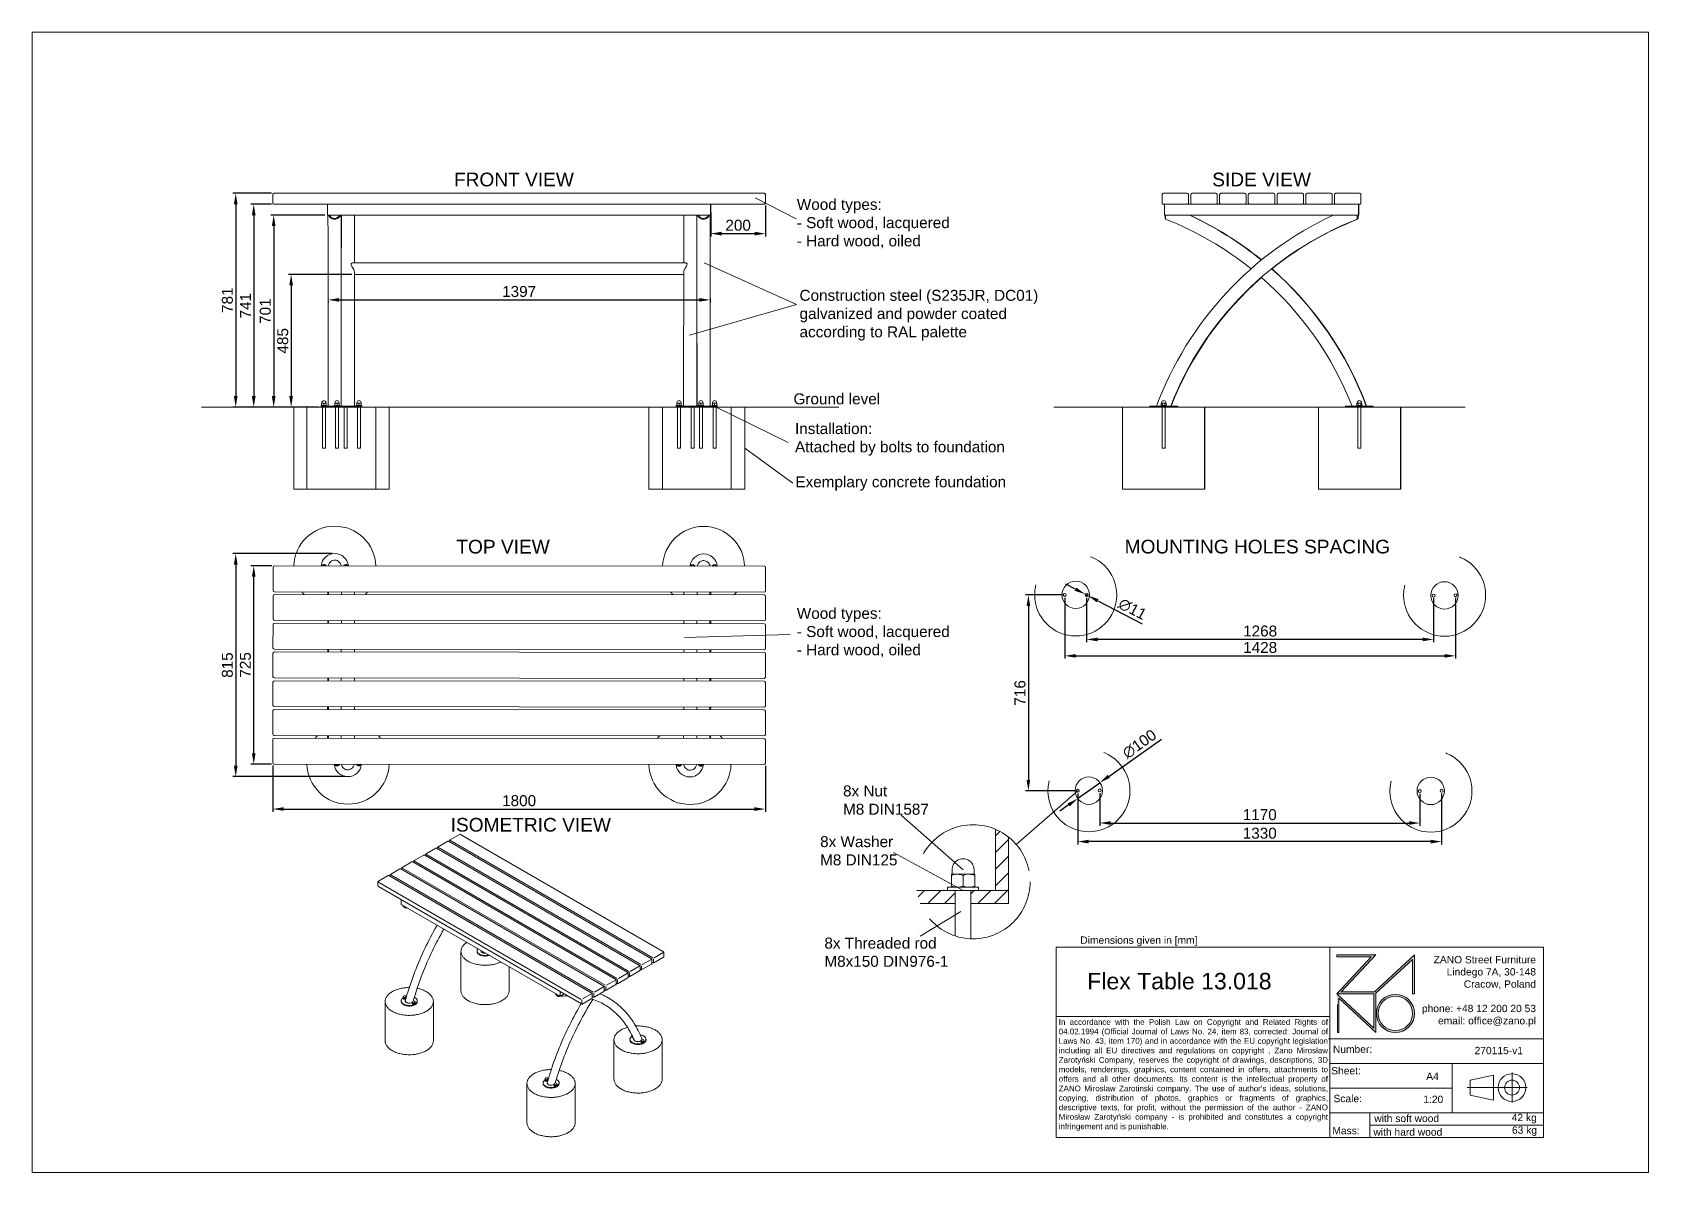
# Paper-space layout 'GB' of a CAD drawing. Header units: millimetres. Extents: x -15 to 281, y -7 to 201.
# The model-space entities are those that its viewports show. They can reach past a viewport. Long polylines and large blocks are cut down to what shows.
import ezdxf

# ---------------------------------------------------------------- set-up
doc = ezdxf.new("R2010")
doc.units = ezdxf.units.MM
doc.linetypes.add('HIDDEN', pattern=[1.905, 1.27, -0.635])
for name, color, linetype, lineweight in [('ZANO_O', 10, 'Continuous', 0), ('ZANO_R', 7, 'Continuous', 0), ('ZANO_R_przerywana', 7, 'HIDDEN', 0), ('ZANO_W', 1, 'Continuous', 0)]:
    doc.layers.add(name, color=color, linetype=linetype, lineweight=lineweight)
doc.layers.add('ZANO_P', color=7, linetype='Continuous', lineweight=0, true_color=0xffffff)
doc.styles.add('Arial', font='arial.ttf')
doc.styles.get("Standard").update_dxf_attribs({"font": 'ARIALUNI.TTF'})
doc.dimstyles.new('pl i ang', dxfattribs={"dimtxt": 50, "dimasz": 50, "dimexe": 1.25, "dimexo": 0.625, "dimgap": 10, "dimtad": 1, "dimtoh": 1, "dimtxsty": 'Standard', "dimcen": 2.5, "dimclrd": 1, "dimclre": 1, "dimclrt": 1, "dimadec": 0, "dimazin": 0, "dimtfac": 1, "dimtmove": 0, "dimatfit": 3, "dimfxl": 1, "dimarcsym": 1})

psp = doc.layouts.new('GB')

# ---------------------------------------------------------------- texts
at = {"layer": 'ZANO_O', "attachment_point": 1, "style": 'Arial'}
for s, insert, char_height, width in [('FRONT VIEW', (62.19, 175.58), 2.5, 27.6046), ('SIDE VIEW', (200.77, 175.58), 2.5, 22.2681), ('\\pxql;Wood types:\\P- Soft wood, lacquered\\P- Hard wood, oiled', (124.85, 170.78), 2, 31.0602), ('\\pxql;Construction steel (S235JR, DC01)\\Pgalvanized and powder coated\\Paccording to RAL palette', (125.35, 154.16), 2, 54.5279), ('Ground level', (124.24, 135.24), 2, 19.6442), ('\\pxql;Installation:\\PAttached by bolts to foundation', (124.52, 129.81), 2, 43.6982), ('\\pxql;Exemplary concrete foundation', (124.59, 120.08), 2, 40.9408), ('TOP VIEW', (62.63, 108.48), 2.5, 24.0457), ('MOUNTING HOLES SPACING', (184.76, 108.49), 2.5, 51.246), ('\\pxql;Wood types:\\P- Soft wood, lacquered\\P- Hard wood, oiled', (124.85, 96.05), 2, 31.0602), ('8x Nut \\PM8 DIN1587', (133.3, 63.58), 2, 30.8338), ('ISOMETRIC VIEW', (61.59, 57.66), 2.5, 32.1424), ('8x Washer \\PM8 DIN125', (129.11, 54.32), 2, 33.1797), ('8x Threaded rod \\PM8x150 DIN976-1', (129.89, 35.78), 2, 27.1206)]:
    psp.add_mtext(s, dxfattribs=dict(at, insert=insert, char_height=char_height, width=width))
at = {"layer": 'ZANO_R', "attachment_point": 1, "style": 'Arial'}
for s, insert, char_height, width in [('Dimensions given in [mm]', (176.66, 35.99), 1.3388, 1792.8014), ('\\pxqr;ZANO Street Furniture\\PLindego 7A, 30-148\\PCracow, Poland\\P\\Pphone: +48 12 200 20 53\\Pemail: office@zano.pl', (227.66, 32.43), 1.3388, 32.2827), ("\\pxqj;In accordance with the Polish Law on Copyright and Related Rights of 04.02.1994 (Official Journal of Laws No. 24, item 83, corrected: Journal of Laws No. 43, item 170) and in accordance with the EU copyright legislation including all EU directives and regulations on copyright , Zano Mirosław Zarotyński Company, reserves the copyright of drawings, descriptions, 3D models, renderings, graphics, content contained in offers, attachments to offers and all other documents. Its content is the intellectual property of ZANO Miroslaw Zarotinski company. The use of author's ideas, solutions, copying, distribution of photos, graphics or fragments of graphics, descriptive texts, for profit, without the permission of the author - ZANO Mirosław Zarotyński company - is prohibited and constitutes a copyright infringement and is punishable.", (172.72, 20.88), 1.04, 49.0591), ('Number:', (222.83, 16.06), 1.339, 254.3232), ('{\\C256;270115-v1}', (248.72, 15.82), 1.3388, 10.9473), ('Sheet:', (222.52, 12.13), 1.339, 254.3232), ('A4', (239.89, 11.1), 1.339, 254.3232), ('Scale:', (222.94, 7.05), 1.339, 254.3232), ('1:20', (239.35, 6.89), 1.339, 4.2023), ('with soft wood', (230.38, 3.41), 1.3388, 22.26), ('42 kg', (255.51, 3.58), 1.339, 5.8209), ('Mass:', (222.73, 1.18), 1.339, 254.3232), ('with hard wood', (230.23, 0.92), 1.3388, 23.7092), ('63 kg', (255.55, 1.28), 1.339, 5.8209)]:
    psp.add_mtext(s, dxfattribs=dict(at, insert=insert, char_height=char_height, width=width))
at = {"layer": 'ZANO_R', "color": 1, "insert": (177.93, 29.34), "char_height": 3.0126, "width": 44.3227, "attachment_point": 1, "style": 'Arial'}
psp.add_mtext('\\pxql;{\\C256;Flex Table 13.018^I}', dxfattribs=at)

msp = doc.modelspace()

# ---------------------------------------------------------------- blocks, each defined once
blk = doc.blocks.new('*D410')
at = {"layer": 'ZANO_W', "color": 1, "lineweight": -2}
for p, q in [((238.8, 3816.5), (7.2, 3816.5)), ((17.2, 3776.5), (17.2, 3371.7)), ((116.8, 3331.7), (7.2, 3331.7))]:
    blk.add_line(p, q, dxfattribs=at)
at = {"layer": 'ZANO_W', "color": 1}
for points in [[(23.8, 3776.5), (10.5, 3776.5), (17.2, 3816.5)], [(10.5, 3371.7), (23.8, 3371.7), (17.2, 3331.7)]]:
    blk.add_solid(points, dxfattribs=at)
at = {"layer": 'ZANO_W', "color": 1, "insert": (-13.3, 3574.1), "char_height": 40, "attachment_point": 5, "rotation": 90, "style": 'Arial'}
blk.add_mtext('485', dxfattribs=at)
blk = doc.blocks.new('*D411')
at = {"layer": 'ZANO_W', "color": 1, "lineweight": -2}
for p, q in [((140.5, 4033.1), (-56.6, 4033.1)), ((-46.6, 3993.1), (-46.6, 3371.7)), ((65.1, 3331.7), (-56.6, 3331.7))]:
    blk.add_line(p, q, dxfattribs=at)
at = {"layer": 'ZANO_W', "color": 1}
for points in [[(-39.9, 3993.1), (-53.3, 3993.1), (-46.6, 4033.1)], [(-53.3, 3371.7), (-39.9, 3371.7), (-46.6, 3331.7)]]:
    blk.add_solid(points, dxfattribs=at)
at = {"layer": 'ZANO_W', "color": 1, "insert": (-77, 3682.4), "char_height": 40, "attachment_point": 5, "rotation": 90, "style": 'Arial'}
blk.add_mtext('701', dxfattribs=at)
blk = doc.blocks.new('*D412')
at = {"layer": 'ZANO_W', "color": 1, "lineweight": -2}
for p, q in [((-54.5, 4073.1), (-129.5, 4073.1)), ((-119.5, 4033.1), (-119.5, 3371.7)), ((16.8, 3331.7), (-129.5, 3331.7))]:
    blk.add_line(p, q, dxfattribs=at)
at = {"layer": 'ZANO_W', "color": 1}
for points in [[(-112.8, 4033.1), (-126.1, 4033.1), (-119.5, 4073.1)], [(-126.1, 3371.7), (-112.8, 3371.7), (-119.5, 3331.7)]]:
    blk.add_solid(points, dxfattribs=at)
at = {"layer": 'ZANO_W', "color": 1, "insert": (-149.6, 3702.4), "char_height": 40, "attachment_point": 5, "rotation": 90, "style": 'Arial'}
blk.add_mtext('741', dxfattribs=at)
blk = doc.blocks.new('*D413')
at = {"layer": 'ZANO_W', "color": 1, "lineweight": -2}
for p, q in [((-54.5, 4113.1), (-195.3, 4113.1)), ((-185.3, 4073.1), (-185.3, 3371.7)), ((115.9, 3331.7), (-195.3, 3331.7))]:
    blk.add_line(p, q, dxfattribs=at)
at = {"layer": 'ZANO_W', "color": 1}
for points in [[(-178.7, 4073.1), (-192, 4073.1), (-185.3, 4113.1)], [(-192, 3371.7), (-178.7, 3371.7), (-185.3, 3331.7)]]:
    blk.add_solid(points, dxfattribs=at)
at = {"layer": 'ZANO_W', "color": 1, "insert": (-215.8, 3722.4), "char_height": 40, "attachment_point": 5, "rotation": 90, "style": 'Arial'}
blk.add_mtext('781', dxfattribs=at)
blk = doc.blocks.new('*D414')
at = {"layer": 'ZANO_W', "color": 1, "lineweight": -2}
for p, q in [((-53.8, 2751.8), (-129.5, 2751.8)), ((-119.5, 2066.8), (-119.5, 2711.8)), ((-54.5, 2026.8), (-129.5, 2026.8))]:
    blk.add_line(p, q, dxfattribs=at)
at = {"layer": 'ZANO_W', "color": 1}
for points in [[(-112.8, 2711.8), (-126.1, 2711.8), (-119.5, 2751.8)], [(-126.1, 2066.8), (-112.8, 2066.8), (-119.5, 2026.8)]]:
    blk.add_solid(points, dxfattribs=at)
at = {"layer": 'ZANO_W', "color": 1, "insert": (-149.9, 2389.3), "char_height": 40, "attachment_point": 5, "rotation": 90, "style": 'Arial'}
blk.add_mtext('725', dxfattribs=at)
blk = doc.blocks.new('*D415')
at = {"layer": 'ZANO_W', "color": 1, "lineweight": -2}
for p, q in [((166.9, 2796.4), (-195.3, 2796.4)), ((-185.3, 2756.4), (-185.3, 2021.1)), ((214.4, 1981.1), (-195.3, 1981.1))]:
    blk.add_line(p, q, dxfattribs=at)
at = {"layer": 'ZANO_W', "color": 1}
for points in [[(-178.7, 2756.4), (-192, 2756.4), (-185.3, 2796.4)], [(-192, 2021.1), (-178.7, 2021.1), (-185.3, 1981.1)]]:
    blk.add_solid(points, dxfattribs=at)
at = {"layer": 'ZANO_W', "color": 1, "insert": (-215.8, 2388.7), "char_height": 40, "attachment_point": 5, "rotation": 90, "style": 'Arial'}
blk.add_mtext('815', dxfattribs=at)
blk = doc.blocks.new('*D416')
at = {"layer": 'ZANO_W', "color": 1, "lineweight": -2}
for p, q in [((-49.5, 2021.8), (-49.5, 1852.6)), ((1750.5, 2020.2), (1750.5, 1852.6)), ((-9.5, 1862.6), (1710.5, 1862.6))]:
    blk.add_line(p, q, dxfattribs=at)
at = {"layer": 'ZANO_W', "color": 1}
for points in [[(-9.5, 1869.3), (-9.5, 1855.9), (-49.5, 1862.6)], [(1710.5, 1855.9), (1710.5, 1869.3), (1750.5, 1862.6)]]:
    blk.add_solid(points, dxfattribs=at)
at = {"layer": 'ZANO_W', "color": 1, "insert": (850.5, 1893), "char_height": 40, "attachment_point": 5, "style": 'Arial'}
blk.add_mtext('1800', dxfattribs=at)
blk = doc.blocks.new('*D417')
at = {"layer": 'ZANO_W', "color": 1, "lineweight": -2}
for p, q in [((2845, 2635.1), (2845, 2412.5)), ((4273.2, 2634.2), (4273.2, 2412.5)), ((2885, 2422.5), (4233.2, 2422.5))]:
    blk.add_line(p, q, dxfattribs=at)
at = {"layer": 'ZANO_W', "color": 1}
for points in [[(2885, 2429.1), (2885, 2415.8), (2845, 2422.5)], [(4233.2, 2415.8), (4233.2, 2429.1), (4273.2, 2422.5)]]:
    blk.add_solid(points, dxfattribs=at)
at = {"layer": 'ZANO_W', "color": 1, "insert": (3559.1, 2452.9), "char_height": 40, "attachment_point": 5, "style": 'Arial'}
blk.add_mtext('1428', dxfattribs=at)
blk = doc.blocks.new('*D418')
at = {"layer": 'ZANO_W', "color": 1, "lineweight": -2}
for p, q in [((2924.9, 2635.1), (2924.9, 2472.6)), ((4193.2, 2633), (4193.2, 2472.6)), ((4153.2, 2482.6), (2964.9, 2482.6))]:
    blk.add_line(p, q, dxfattribs=at)
at = {"layer": 'ZANO_W', "color": 1}
for points in [[(2964.9, 2489.2), (2964.9, 2475.9), (2924.9, 2482.6)], [(4153.2, 2475.9), (4153.2, 2489.2), (4193.2, 2482.6)]]:
    blk.add_solid(points, dxfattribs=at)
at = {"layer": 'ZANO_W', "color": 1, "insert": (3559.1, 2513), "char_height": 40, "attachment_point": 5, "style": 'Arial'}
blk.add_mtext('1268', dxfattribs=at)
blk = doc.blocks.new('*D419')
at = {"layer": 'ZANO_W', "color": 1, "lineweight": -2}
for p, q in [((2972.6, 1920.4), (2972.6, 1801.5)), ((4142.6, 1918.1), (4142.6, 1801.5)), ((3012.6, 1811.5), (4102.6, 1811.5))]:
    blk.add_line(p, q, dxfattribs=at)
at = {"layer": 'ZANO_W', "color": 1}
for points in [[(3012.6, 1818.2), (3012.6, 1804.9), (2972.6, 1811.5)], [(4102.6, 1804.9), (4102.6, 1818.2), (4142.6, 1811.5)]]:
    blk.add_solid(points, dxfattribs=at)
at = {"layer": 'ZANO_W', "color": 1, "insert": (3557.6, 1841.9), "char_height": 40, "attachment_point": 5, "style": 'Arial'}
blk.add_mtext('1170', dxfattribs=at)
blk = doc.blocks.new('*D420')
at = {"layer": 'ZANO_W', "color": 1, "lineweight": -2}
for p, q in [((2892.6, 1919.2), (2892.6, 1733.6)), ((4222.5, 1919.3), (4222.5, 1733.6)), ((4182.5, 1743.6), (2932.6, 1743.6))]:
    blk.add_line(p, q, dxfattribs=at)
at = {"layer": 'ZANO_W', "color": 1}
for points in [[(2932.6, 1750.3), (2932.6, 1736.9), (2892.6, 1743.6)], [(4182.5, 1736.9), (4182.5, 1750.3), (4222.5, 1743.6)]]:
    blk.add_solid(points, dxfattribs=at)
at = {"layer": 'ZANO_W', "color": 1, "insert": (3557.6, 1774), "char_height": 40, "attachment_point": 5, "style": 'Arial'}
blk.add_mtext('1330', dxfattribs=at)
blk = doc.blocks.new('*D421')
at = {"layer": 'ZANO_W', "color": 1, "lineweight": -2}
for p, q in [((2835, 2645.1), (2702, 2645.1)), ((2712, 2605.1), (2712, 1969.2)), ((2882.6, 1929.2), (2702, 1929.2))]:
    blk.add_line(p, q, dxfattribs=at)
at = {"layer": 'ZANO_W', "color": 1}
for points in [[(2718.6, 2605.1), (2705.3, 2605.1), (2712, 2645.1)], [(2705.3, 1969.2), (2718.6, 1969.2), (2712, 1929.2)]]:
    blk.add_solid(points, dxfattribs=at)
at = {"layer": 'ZANO_W', "color": 1, "insert": (2681.5, 2287.2), "char_height": 40, "attachment_point": 5, "rotation": 90, "style": 'Arial'}
blk.add_mtext('716', dxfattribs=at)
blk = doc.blocks.new('*D422')
at = {"layer": 'ZANO_W', "color": 1, "lineweight": -2}
for p, q in [((3006, 1981.9), (3198, 2118.2)), ((2891.8, 1900.9), (2973.4, 1958.8)), ((2859.2, 1877.7), (2826.6, 1854.6))]:
    blk.add_line(p, q, dxfattribs=at)
at = {"layer": 'ZANO_W', "color": 1}
for points in [[(3002.1, 1987.4), (3009.8, 1976.5), (2973.4, 1958.8)], [(2863.1, 1872.3), (2855.4, 1883.2), (2891.8, 1900.9)]]:
    blk.add_solid(points, dxfattribs=at)
at = {"layer": 'ZANO_W', "color": 1, "insert": (3117.9, 2100), "char_height": 40, "attachment_point": 5, "rotation": 35.36724, "style": 'Arial'}
blk.add_mtext('∅100', dxfattribs=at)
blk = doc.blocks.new('*D423')
at = {"layer": 'ZANO_W', "color": 1, "lineweight": -2}
for p, q in [((2884.6, 2666.1), (2849.1, 2684.6)), ((2920.1, 2647.6), (2929.8, 2642.5)), ((2965.3, 2624.1), (3127.9, 2539.3))]:
    blk.add_line(p, q, dxfattribs=at)
at = {"layer": 'ZANO_W', "color": 1}
for points in [[(2881.5, 2660.2), (2887.7, 2672), (2920.1, 2647.6)], [(2968.4, 2630), (2962.2, 2618.1), (2929.8, 2642.5)]]:
    blk.add_solid(points, dxfattribs=at)
at = {"layer": 'ZANO_W', "color": 1, "insert": (3092.3, 2593.4), "char_height": 40, "attachment_point": 5, "rotation": 332.48359, "style": 'Arial'}
blk.add_mtext('∅11', dxfattribs=at)
blk = doc.blocks.new('*D424')
at = {"layer": 'ZANO_W', "color": 1, "lineweight": -2}
for p, q in [((192.4, 3723.7), (1508.9, 3723.7)), ((1548.9, 3728.1), (1548.9, 3713.7)), ((152.4, 3718.4), (152.4, 3713.7))]:
    blk.add_line(p, q, dxfattribs=at)
at = {"layer": 'ZANO_W', "color": 1}
for points in [[(192.4, 3730.3), (192.4, 3717), (152.4, 3723.7)], [(1508.9, 3717), (1508.9, 3730.3), (1548.9, 3723.7)]]:
    blk.add_solid(points, dxfattribs=at)
at = {"layer": 'ZANO_W', "color": 1, "insert": (850.6, 3754.1), "char_height": 40, "attachment_point": 5, "style": 'Arial'}
blk.add_mtext('1397', dxfattribs=at)
blk = doc.blocks.new('*D425')
at = {"layer": 'ZANO_W', "color": 1, "lineweight": -2}
for p, q in [((1551.1, 4043.1), (1551.1, 3955.8)), ((1751.1, 4068.1), (1751.1, 3955.8)), ((1591.1, 3965.8), (1711.1, 3965.8))]:
    blk.add_line(p, q, dxfattribs=at)
at = {"layer": 'ZANO_W', "color": 1}
for points in [[(1591.1, 3972.5), (1591.1, 3959.1), (1551.1, 3965.8)], [(1711.1, 3959.1), (1711.1, 3972.5), (1751.1, 3965.8)]]:
    blk.add_solid(points, dxfattribs=at)
at = {"layer": 'ZANO_W', "color": 1, "insert": (1651.1, 3996.2), "char_height": 40, "attachment_point": 5, "style": 'Arial'}
blk.add_mtext('200', dxfattribs=at)

# ---------------------------------------------------------------- dimensions: what is measured, and where the dimension line sits
at = {"layer": 'ZANO_W'}
for base, p1, p2, picture, middle in [((-185.3, 3331.7), (-44.5, 4113.1), (125.9, 3331.7), '*D413', (-215.8, 3722.4)), ((-119.5, 3331.7), (-44.5, 4073.1), (26.8, 3331.7), '*D412', (-149.6, 3702.4)), ((-46.6, 3331.7), (150.5, 4033.1), (75.1, 3331.7), '*D411', (-77, 3682.4)), ((17.2, 3331.7), (248.8, 3816.5), (126.8, 3331.7), '*D410', (-13.3, 3574.1)), ((-185.3, 1981.1), (176.9, 2796.4), (224.4, 1981.1), '*D415', (-215.8, 2388.7)), ((-119.5, 2751.8), (-44.5, 2026.8), (-43.8, 2751.8), '*D414', (-149.9, 2389.3)), ((2712, 1929.2), (2845, 2645.1), (2892.6, 1929.2), '*D421', (2681.5, 2287.2))]:
    dim = msp.add_linear_dim(base=base, p1=p1, p2=p2, angle=90, dimstyle='pl i ang', override={"dimtxt": 40, "dimasz": 40, "dimexe": 10, "dimexo": 10, "dimtoh": 0, "dimdec": 0, "dimtxsty": 'Arial', "dimtdec": 0, "dimtmove": 1}, dxfattribs=at)
    dim.commit()
    dim.dimension.update_dxf_attribs({"geometry": picture, "text_midpoint": middle})
for base, p1, p2, picture, middle in [((1751.1, 3965.8), (1551.1, 4053.1), (1751.1, 4078.1), '*D425', (1651.1, 3996.2)), ((1548.8908, 3723.6713), (152.3614, 3728.3819), (1548.8908, 3738.1484), '*D424', (850.6261, 3754.1078)), ((4273.2, 2422.5), (2845, 2645.1), (4273.2, 2644.2), '*D417', (3559.1, 2452.9)), ((2924.9, 2482.6), (4193.2, 2643), (2924.9, 2645.1), '*D418', (3559.1, 2513)), ((1750.5, 1862.6), (-49.5, 2031.8), (1750.5, 2030.2), '*D416', (850.5, 1893)), ((2892.6, 1743.6), (4222.5, 1929.3), (2892.6, 1929.2), '*D420', (3557.6, 1774)), ((4142.6, 1811.5), (2972.6, 1930.4), (4142.6, 1928.1), '*D419', (3557.6, 1841.9))]:
    dim = msp.add_linear_dim(base=base, p1=p1, p2=p2, dimstyle='pl i ang', override={"dimtxt": 40, "dimasz": 40, "dimexe": 10, "dimexo": 10, "dimtoh": 0, "dimdec": 0, "dimtxsty": 'Arial', "dimtdec": 0, "dimtmove": 1}, dxfattribs=at)
    dim.commit()
    dim.dimension.update_dxf_attribs({"geometry": picture, "text_midpoint": middle})
for p1, p2, picture, middle in [((2920.1, 2647.6), (2929.8, 2642.5), '*D423', (3077.8, 2565.5)), ((2891.8, 1900.9), (2973.4, 1958.8), '*D422', (3136.1, 2074.3))]:
    dim = msp.add_diameter_dim_2p(p1=p1, p2=p2, dimstyle='pl i ang', override={"dimtxt": 40, "dimasz": 40, "dimexe": 10, "dimexo": 10, "dimtoh": 0, "dimdec": 0, "dimtxsty": 'Arial', "dimtdec": 0, "dimtmove": 1}, dxfattribs=at)
    dim.commit()
    dim.dimension.update_dxf_attribs({"geometry": picture, "text_midpoint": middle, "dimtype": 163})

# ---------------------------------------------------------------- linework, layer by layer
at = {"layer": 'ZANO_R'}
for p, q in [((-49.5, 4078.1), (-49.5, 4108.1)), ((-44.5, 4113.1), (1745.5, 4113.1)), ((1745.5, 4113.1), (1745.6, 4113.1)), ((1745.5, 4113.1), (1745.5, 4113.1)), ((1745.6, 4113.1), (1745.6, 4113.1)), ((1745.6, 4113.1), (1745.7, 4113.1)), ((1745.7, 4113.1), (1745.7, 4113.1)), ((1745.7, 4113.1), (1745.8, 4113.1)), ((1745.7, 4113.1), (1745.7, 4113.1)), ((1745.8, 4113.1), (1745.8, 4113.1)), ((1745.8, 4113.1), (1745.9, 4113.1)), ((1745.9, 4113.1), (1745.9, 4113.1)), ((1745.9, 4113.1), (1746, 4113.1)), ((1746, 4113.1), (1746, 4113.1)), ((1746, 4113.1), (1746.1, 4113.1)), ((1750.5, 4078.1), (1750.5, 4108.1)), ((1750.6, 4078.1), (1750.6, 4108.1)), ((1750.7, 4078.1), (1750.7, 4108.1)), ((1750.8, 4078.1), (1750.8, 4108.1)), ((1750.9, 4078.1), (1750.9, 4108.1)), ((1751, 4078.1), (1751, 4108.1)), ((1751.1, 4078.1), (1751.1, 4108.1)), ((3200.9, 4078.1), (3200.9, 4108.1)), ((3205.9, 4113.1), (3290.9, 4113.1)), ((3290.9, 4113.1), (3292.5, 4113.1)), ((3297.5, 4078.1), (3297.5, 4108.1)), ((3305.9, 4078.1), (3305.9, 4108.1)), ((3310.9, 4113.1), (3395.9, 4113.1)), ((3395.9, 4113.1), (3397.5, 4113.1)), ((3402.5, 4078.1), (3402.5, 4108.1)), ((3410.9, 4078.1), (3410.9, 4108.1)), ((3415.9, 4113.1), (3500.9, 4113.1)), ((3500.9, 4113.1), (3502.5, 4113.1)), ((3507.5, 4078.1), (3507.5, 4108.1)), ((3515.9, 4078.1), (3515.9, 4108.1)), ((3520.9, 4113.1), (3605.9, 4113.1)), ((3605.9, 4113.1), (3607.5, 4113.1)), ((3612.5, 4078.1), (3612.5, 4108.1)), ((3620.9, 4078.1), (3620.9, 4108.1)), ((3625.9, 4113.1), (3710.9, 4113.1)), ((3710.9, 4113.1), (3712.5, 4113.1)), ((3717.5, 4078.1), (3717.5, 4108.1)), ((3725.9, 4078.1), (3725.9, 4108.1)), ((3730.9, 4113.1), (3815.9, 4113.1)), ((3815.9, 4113.1), (3817.5, 4113.1)), ((3822.5, 4078.1), (3822.5, 4108.1)), ((3830.9, 4078.1), (3830.9, 4108.1)), ((3835.9, 4113.1), (3920.9, 4113.1)), ((3920.9, 4113.1), (3922.5, 4113.1)), ((3927.5, 4078.1), (3927.5, 4108.1)), ((1745.5, 4073.1), (-44.5, 4073.1)), ((150.5, 4073.1), (150.5, 4033.1)), ((150.5, 4033.1), (1550.5, 4033.1)), ((176, 4021.4), (176, 4021.4)), ((1524.2, 4021.4), (1524.2, 4021.4)), ((1550.5, 4033.1), (1550.5, 4073.1)), ((1550.5, 4033.1), (1551.1, 4033.1)), ((1551.1, 4033.1), (1551.1, 4073.1)), ((1745.6, 4073.1), (1745.5, 4073.1)), ((1745.5, 4073.1), (1745.5, 4073.1)), ((1745.6, 4073.1), (1745.6, 4073.1)), ((1745.7, 4073.1), (1745.6, 4073.1)), ((1745.7, 4073.1), (1745.7, 4073.1)), ((1745.8, 4073.1), (1745.7, 4073.1)), ((1745.7, 4073.1), (1745.7, 4073.1)), ((1745.8, 4073.1), (1745.8, 4073.1)), ((1745.9, 4073.1), (1745.8, 4073.1)), ((1745.9, 4073.1), (1745.9, 4073.1)), ((1746, 4073.1), (1745.9, 4073.1)), ((1746, 4073.1), (1746, 4073.1)), ((1746.1, 4073.1), (1746, 4073.1)), ((3290.9, 4073.1), (3205.9, 4073.1)), ((3209.1, 4073.1), (3209.1, 4033.1)), ((3209.1, 4033.1), (3918, 4033.1)), ((3211.6, 4021.4), (3213.6, 4021.4)), ((3291.1, 4073.1), (3290.9, 4073.1)), ((3291.1, 4073.1), (3310.9, 4073.1)), ((3395.9, 4073.1), (3310.9, 4073.1)), ((3396.1, 4073.1), (3395.9, 4073.1)), ((3396.1, 4073.1), (3415.9, 4073.1)), ((3500.9, 4073.1), (3415.9, 4073.1)), ((3501.1, 4073.1), (3500.9, 4073.1)), ((3501.1, 4073.1), (3520.9, 4073.1)), ((3605.9, 4073.1), (3520.9, 4073.1)), ((3606, 4073.1), (3605.9, 4073.1)), ((3606, 4073.1), (3625.9, 4073.1)), ((3710.9, 4073.1), (3625.9, 4073.1)), ((3711, 4073.1), (3710.9, 4073.1)), ((3711, 4073.1), (3730.9, 4073.1)), ((3815.9, 4073.1), (3730.9, 4073.1)), ((3816, 4073.1), (3815.9, 4073.1)), ((3816, 4073.1), (3835.9, 4073.1)), ((3920.9, 4073.1), (3835.9, 4073.1)), ((3913.5, 4021.4), (3915.5, 4021.4)), ((3915.5, 4021.4), (3917.1, 4021.4)), ((3918, 4073.1), (3918, 4033.1)), ((3918, 4033.1), (3919.3, 4033.1)), ((3919.3, 4033.1), (3919.3, 4073.1)), ((3922.5, 4073.1), (3920.9, 4073.1)), ((1458.5, 3858.9), (242.5, 3858.9)), ((248.8, 3816.5), (1452.1, 3816.5)), ((-310.4, 3331.7), (2018.8, 3331.7)), ((26.8, 3331.7), (75.1, 3331.7)), ((26.8, 3331.7), (326.7, 3331.7)), ((75.1, 3331.7), (225.1, 3331.7)), ((375.1, 3331.7), (75.1, 3331.7)), ((75.1, 3331.7), (176.7, 3331.7)), ((126.8, 3337.7), (126.8, 3335.7)), ((126.8, 3337.7), (146.8, 3337.7)), ((126.8, 3335.7), (126.8, 3331.7)), ((126.8, 3335.7), (174.4, 3335.7)), ((128.8, 3345), (128.8, 3345.7)), ((128.8, 3345.7), (132.8, 3345.7)), ((128.8, 3345), (128.8, 3338.4)), ((128.8, 3337.7), (128.8, 3338.4)), ((129.3, 3348.2), (129.3, 3345.9)), ((131.3, 3331.7), (142.3, 3331.7)), ((132.8, 3345.7), (140.8, 3345.7)), ((136.8, 3345), (136.8, 3338.4)), ((144.8, 3345.7), (140.8, 3345.7)), ((144.3, 3345.9), (144.3, 3348.2)), ((144.8, 3345), (144.8, 3345.7)), ((144.8, 3345), (144.8, 3338.4)), ((144.8, 3337.7), (144.8, 3338.4)), ((146.8, 3335.7), (146.8, 3337.7)), ((174.4, 3335.7), (174.4, 3331.7)), ((174.4, 3335.7), (274.2, 3335.7)), ((175.1, 3337.7), (175.1, 3335.7)), ((195.1, 3337.7), (175.1, 3337.7)), ((177.1, 3345), (177.1, 3345.7)), ((177.1, 3345.7), (181.1, 3345.7)), ((177.1, 3345), (177.1, 3338.4)), ((177.1, 3337.7), (177.1, 3338.4)), ((177.6, 3348.2), (177.6, 3345.9)), ((179.6, 3331.7), (190.6, 3331.7)), ((181.1, 3345.7), (189.1, 3345.7)), ((185.1, 3345), (185.1, 3338.4)), ((193.1, 3345.7), (189.1, 3345.7)), ((192.6, 3345.9), (192.6, 3348.2)), ((193.1, 3345), (193.1, 3345.7)), ((193.1, 3345), (193.1, 3338.4)), ((193.1, 3337.7), (193.1, 3338.4)), ((195.1, 3335.7), (195.1, 3337.7)), ((211.3, 3331.7), (222.3, 3331.7)), ((225.1, 3331.7), (375.1, 3331.7)), ((255.1, 3337.7), (255.1, 3335.7)), ((275.1, 3337.7), (255.1, 3337.7)), ((257.1, 3345), (257.1, 3345.7)), ((257.1, 3345.7), (261.1, 3345.7)), ((257.1, 3345), (257.1, 3338.4)), ((257.1, 3337.7), (257.1, 3338.4)), ((257.6, 3348.2), (257.6, 3345.9)), ((259.6, 3331.7), (270.6, 3331.7)), ((261.1, 3345.7), (269.1, 3345.7)), ((265.1, 3345), (265.1, 3338.4)), ((273.1, 3345.7), (269.1, 3345.7)), ((272.6, 3345.9), (272.6, 3348.2)), ((273.1, 3345), (273.1, 3345.7)), ((273.1, 3345), (273.1, 3338.4)), ((273.1, 3337.7), (273.1, 3338.4)), ((275.1, 3335.7), (274.2, 3335.7)), ((274.4, 3331.7), (274.4, 3335.7)), ((275.1, 3335.7), (275.1, 3337.7)), ((1325, 3331.7), (1474.9, 3331.7)), ((1625, 3331.7), (1325, 3331.7)), ((1675, 3331.7), (1375.1, 3331.7)), ((1424.4, 3335.7), (1424.4, 3331.7)), ((1424.4, 3335.7), (1524.1, 3335.7)), ((1425, 3337.7), (1425, 3335.7)), ((1445, 3337.7), (1425, 3337.7)), ((1427, 3345), (1427, 3345.7)), ((1427, 3345.7), (1431, 3345.7)), ((1427, 3345), (1427, 3338.4)), ((1427, 3337.7), (1427, 3338.4)), ((1427.5, 3348.2), (1427.5, 3345.9)), ((1429.5, 3331.7), (1440.5, 3331.7)), ((1431, 3345.7), (1439, 3345.7)), ((1435, 3345), (1435, 3338.4)), ((1443, 3345.7), (1439, 3345.7)), ((1442.5, 3345.9), (1442.5, 3348.2)), ((1443, 3345), (1443, 3345.7)), ((1443, 3345), (1443, 3338.4)), ((1443, 3337.7), (1443, 3338.4)), ((1445, 3335.7), (1445, 3337.7)), ((1474.9, 3331.7), (1625, 3331.7)), ((1479.5, 3331.7), (1490.5, 3331.7)), ((1505, 3337.7), (1505, 3335.7)), ((1525, 3337.7), (1505, 3337.7)), ((1507, 3345), (1507, 3345.7)), ((1507, 3345.7), (1511, 3345.7)), ((1507, 3345), (1507, 3338.4)), ((1507, 3337.7), (1507, 3338.4)), ((1507.5, 3348.2), (1507.5, 3345.9)), ((1509.5, 3331.7), (1520.5, 3331.7)), ((1511, 3345.7), (1519, 3345.7)), ((1515, 3345), (1515, 3338.4)), ((1523, 3345.7), (1519, 3345.7)), ((1522.5, 3345.9), (1522.5, 3348.2)), ((1523, 3345), (1523, 3345.7)), ((1523, 3345), (1523, 3338.4)), ((1523, 3337.7), (1523, 3338.4)), ((1525, 3335.7), (1524.1, 3335.7)), ((1524.4, 3331.7), (1524.4, 3335.7)), ((1524.9, 3331.7), (1625, 3331.7)), ((1525, 3335.7), (1525, 3337.7)), ((1525, 3335.7), (1575, 3335.7)), ((1555, 3337.7), (1555, 3335.7)), ((1555, 3337.7), (1575, 3337.7)), ((1557, 3345), (1557, 3345.7)), ((1557, 3345.7), (1561, 3345.7)), ((1557, 3345), (1557, 3338.4)), ((1557, 3337.7), (1557, 3338.4)), ((1557.5, 3348.2), (1557.5, 3345.9)), ((1559.5, 3331.7), (1570.5, 3331.7)), ((1561, 3345.7), (1569, 3345.7)), ((1565, 3345), (1565, 3338.4)), ((1573, 3345.7), (1569, 3345.7)), ((1572.5, 3345.9), (1572.5, 3348.2)), ((1573, 3345), (1573, 3345.7)), ((1573, 3345), (1573, 3338.4)), ((1573, 3337.7), (1573, 3338.4)), ((1575, 3335.7), (1575, 3337.7)), ((1575, 3331.7), (1575, 3335.7)), ((1625, 3331.7), (1675, 3331.7)), ((2804.6, 3331.7), (4308.5, 3331.7)), ((3056.3, 3331.7), (3356.3, 3331.7)), ((3356.3, 3331.7), (3056.3, 3331.7)), ((3156.2, 3335.7), (3156.2, 3331.7)), ((3156.2, 3335.7), (3256.2, 3335.7)), ((3196.3, 3337.7), (3196.3, 3335.7)), ((3196.3, 3337.7), (3197, 3337.7)), ((3198.3, 3345.7), (3197, 3345)), ((3197, 3345), (3197, 3338.4)), ((3197, 3338.4), (3198.3, 3337.7)), ((3197, 3337.7), (3216.3, 3337.7)), ((3198.3, 3345.7), (3199.3, 3345.7)), ((3198.8, 3348.2), (3198.8, 3345.9)), ((3199.3, 3345.7), (3206.3, 3345.7)), ((3211.8, 3331.7), (3200.8, 3331.7)), ((3211.8, 3331.7), (3200.8, 3331.7)), ((3201.6, 3345), (3201.6, 3338.4)), ((3206.3, 3345.7), (3213.2, 3345.7)), ((3210.9, 3345), (3210.9, 3338.4)), ((3213.2, 3345.7), (3214.3, 3345.7)), ((3213.8, 3345.9), (3213.8, 3348.2)), ((3215.5, 3345), (3214.3, 3345.7)), ((3214.3, 3337.7), (3215.5, 3338.4)), ((3215.5, 3345), (3215.5, 3338.4)), ((3216.3, 3335.7), (3216.3, 3337.7)), ((3256.2, 3331.7), (3256.2, 3335.7)), ((3256.2, 3335.7), (3257.8, 3335.7)), ((3257.8, 3331.7), (3257.8, 3335.7)), ((3356.3, 3331.7), (3357.1, 3331.7)), ((3772.1, 3331.7), (4072.1, 3331.7)), ((4072.1, 3331.7), (3772.1, 3331.7)), ((3871.6, 3335.7), (3871.6, 3331.7)), ((3871.6, 3335.7), (3971.6, 3335.7)), ((3912.1, 3337.7), (3912.1, 3335.7)), ((3932.1, 3337.7), (3912.1, 3337.7)), ((3914.1, 3345.7), (3912.8, 3345)), ((3912.8, 3345), (3912.8, 3338.4)), ((3912.8, 3338.4), (3914.1, 3337.7)), ((3914.1, 3345.7), (3915.1, 3345.7)), ((3914.6, 3348.2), (3914.6, 3345.9)), ((3915.1, 3345.7), (3922.1, 3345.7)), ((3927.6, 3331.7), (3916.6, 3331.7)), ((3927.6, 3331.7), (3916.6, 3331.7)), ((3917.4, 3345), (3917.4, 3338.4)), ((3922.1, 3345.7), (3929, 3345.7)), ((3926.7, 3345), (3926.7, 3338.4)), ((3929, 3345.7), (3930.1, 3345.7)), ((3929.6, 3345.9), (3929.6, 3348.2)), ((3931.3, 3345), (3930.1, 3345.7)), ((3930.1, 3337.7), (3931.3, 3338.4)), ((3931.3, 3345), (3931.3, 3338.4)), ((3932.1, 3335.7), (3932.1, 3337.7)), ((3971.6, 3331.7), (3971.6, 3335.7)), ((3971.6, 3335.7), (3972.7, 3335.7)), ((3972.7, 3331.7), (3972.7, 3335.7)), ((4072.1, 3331.7), (4073.4, 3331.7)), ((-48.9, 2661.8), (-48.8, 2746.8)), ((-43.8, 2751.8), (1746.1, 2750.1)), ((1751.1, 2745.1), (1751, 2660.1)), ((-49, 2556.8), (-48.9, 2641.8)), ((1746, 2655.1), (-43.9, 2656.8)), ((-43.9, 2646.8), (1746, 2645.1)), ((151.1, 2656.6), (151.1, 2646.6)), ((154.1, 2656.6), (154.1, 2646.6)), ((200.8, 2656.5), (200.8, 2646.5)), ((249.1, 2646.5), (249.1, 2656.5)), ((1452.5, 2655.4), (1452.5, 2645.4)), ((1500.8, 2645.4), (1500.8, 2655.4)), ((1548, 2645.3), (1548, 2655.3)), ((1551, 2645.3), (1551, 2655.3)), ((1751, 2640.1), (1750.9, 2555.1)), ((1745.9, 2550.1), (-44, 2551.8)), ((-44, 2541.8), (1745.9, 2540.1)), ((151, 2551.6), (151, 2541.6)), ((154, 2551.6), (154, 2541.6)), ((1547.9, 2540.3), (1547.9, 2550.3)), ((1550.9, 2540.3), (1550.9, 2550.3)), ((-49.1, 2451.8), (-49, 2536.8)), ((1750.9, 2535.1), (1750.8, 2450.1)), ((-49.2, 2346.8), (-49.1, 2431.8)), ((1745.8, 2445.1), (-44.1, 2446.8)), ((-44.1, 2436.8), (1745.8, 2435.1)), ((150.9, 2446.6), (150.9, 2436.6)), ((153.9, 2446.6), (153.9, 2436.6)), ((1547.8, 2435.3), (1547.8, 2445.3)), ((1550.8, 2435.3), (1550.8, 2445.3)), ((1750.8, 2430.1), (1750.7, 2345.1)), ((-49.3, 2241.8), (-49.2, 2326.8)), ((1745.7, 2340.2), (-44.2, 2341.8)), ((-44.2, 2331.8), (1745.7, 2330.2)), ((150.8, 2341.6), (150.8, 2331.6)), ((153.8, 2341.6), (153.8, 2331.6)), ((1547.7, 2330.3), (1547.7, 2340.3)), ((1550.7, 2330.3), (1550.7, 2340.3)), ((1750.7, 2325.1), (1750.7, 2240.2)), ((-49.4, 2136.8), (-49.3, 2221.8)), ((1745.6, 2235.2), (-44.3, 2236.8)), ((-44.3, 2226.8), (1745.6, 2225.2)), ((150.7, 2236.6), (150.7, 2226.6)), ((153.7, 2236.6), (153.7, 2226.6)), ((1547.6, 2225.3), (1547.7, 2235.3)), ((1550.6, 2225.3), (1550.7, 2235.3)), ((1750.6, 2220.2), (1750.6, 2135.2)), ((1745.6, 2130.2), (-44.4, 2131.8)), ((150.6, 2131.6), (150.6, 2121.6)), ((153.6, 2131.6), (153.6, 2121.6)), ((200.2, 2121.6), (200.2, 2131.6)), ((1500.2, 2130.4), (1500.2, 2120.4)), ((1547.5, 2120.3), (1547.6, 2130.3)), ((1550.5, 2120.3), (1550.6, 2130.3)), ((-49.5, 2031.8), (-49.4, 2116.8)), ((-44.4, 2121.8), (1745.5, 2120.2)), ((1750.5, 2115.2), (1750.5, 2030.2)), ((1745.5, 2025.2), (-44.5, 2026.8)), ((177.1, 2026), (177.1, 2026.6)), ((193.1, 2026), (193.1, 2026.6)), ((257.1, 2025.9), (257.1, 2026.5)), ((273.1, 2025.9), (273.1, 2026.5)), ((1427, 2024.7), (1427, 2025.5)), ((1443, 2024.7), (1443, 2025.4)), ((1507, 2024.6), (1507, 2025.4)), ((1523, 2024.6), (1523, 2025.4)), ((2591.7, 1788.5), (2591.7, 1564.8)), ((2591.7, 1764.1), (2608.2, 1780.6)), ((546, 1719.6), (510.7, 1699.3)), ((1291.1, 1290.4), (548.9, 1719.6)), ((552.8, 1721.9), (552.8, 1717.4)), ((1295.4, 1294.1), (553.2, 1723.3)), ((589.6, 1744.8), (554.3, 1724.4)), ((1334.7, 1315.5), (592.5, 1744.8)), ((596.4, 1747), (596.4, 1742.5)), ((1339, 1319.2), (596.8, 1748.5)), ((633.2, 1769.9), (597.9, 1749.5)), ((1378.3, 1340.7), (636.1, 1769.9)), ((2591.7, 1703.2), (2639.2, 1750.7)), ((2639.2, 1760.3), (2639.2, 1564.8)), ((458.7, 1669.4), (423.4, 1649)), ((1203.9, 1240.1), (461.7, 1669.4)), ((465.6, 1671.6), (465.6, 1667.1)), ((1208.2, 1243.8), (466, 1673.1)), ((502.4, 1694.5), (467, 1674.1)), ((1247.5, 1265.3), (505.3, 1694.5)), ((509.2, 1696.7), (509.2, 1692.2)), ((1251.8, 1269), (509.6, 1698.2)), ((2591.7, 1642.3), (2639.2, 1689.8)), ((334.7, 1596.2), (334.7, 1581.8)), ((334.7, 1596.2), (1076.9, 1167)), ((371.5, 1619.1), (336.2, 1598.7)), ((1116.6, 1189.9), (374.4, 1619.1)), ((378.3, 1621.3), (378.3, 1616.8)), ((1120.9, 1193.6), (378.7, 1622.8)), ((415.1, 1644.2), (379.8, 1623.9)), ((1160.2, 1215), (418.1, 1644.2)), ((422, 1646.5), (422, 1642)), ((1164.5, 1218.7), (422.4, 1647.9)), ((2430.4, 1620.3), (2430.4, 1624.1)), ((2451.8, 1624.1), (2430.4, 1624.1)), ((2430.4, 1620.3), (2440.9, 1623)), ((2430.4, 1620.3), (2430.4, 1580.4)), ((2432.8, 1640.7), (2432.8, 1625.3)), ((2440.9, 1623), (2451.8, 1624.1)), ((2494.5, 1624.1), (2451.8, 1624.1)), ((2473.1, 1620.3), (2483.6, 1623)), ((2473.1, 1620.3), (2473.1, 1580.4)), ((2483.6, 1623), (2494.5, 1624.1)), ((2515.8, 1624.1), (2494.5, 1624.1)), ((2513.5, 1625.3), (2513.5, 1640.7)), ((2515.8, 1620.3), (2515.8, 1624.1)), ((2515.8, 1620.3), (2515.8, 1580.4)), ((2591.7, 1581.5), (2639.2, 1628.9)), ((336.2, 1579.3), (1078.4, 1150.1)), ((2303.7, 1564.9), (2444.7, 1564.8)), ((2308.6, 1541.8), (2331.7, 1564.9)), ((2345, 1517.3), (2392.5, 1564.8)), ((2405.9, 1517.3), (2444.7, 1556.1)), ((2416.2, 1576.6), (2416.2, 1564.8)), ((2530.1, 1576.6), (2416.2, 1576.6)), ((2530.1, 1564.8), (2416.2, 1564.8)), ((2430.4, 1576.6), (2430.4, 1580.4)), ((2444.7, 1517.3), (2444.7, 1564.8)), ((2444.7, 1564.8), (2444.7, 1398.7)), ((2462.7, 1577.7), (2451.8, 1576.6)), ((2473.1, 1580.4), (2462.7, 1577.7)), ((2505.4, 1577.7), (2494.5, 1576.6)), ((2501.6, 1517.3), (2501.6, 1564.8)), ((2501.6, 1564.8), (2639.2, 1564.8)), ((2501.6, 1564.8), (2501.6, 1388.4)), ((2501.6, 1552.2), (2514.2, 1564.8)), ((2515.8, 1580.4), (2505.4, 1577.7)), ((2515.8, 1576.6), (2515.8, 1580.4)), ((2527.6, 1517.3), (2575, 1564.8)), ((2530.1, 1564.8), (2530.1, 1576.6)), ((2588.5, 1517.3), (2635.9, 1564.8)), ((2639.2, 1564.8), (2591.7, 1564.8)), ((2635.9, 1564.8), (2639.2, 1568.1)), ((419.8, 1531), (419.8, 1514.2)), ((419.8, 1514.2), (1000.2, 1178.5)), ((437.5, 1502.6), (438.3, 1503.1)), ((2444.7, 1517.3), (2316.1, 1517.3)), ((2639.2, 1517.3), (2501.6, 1517.3)), ((696.7, 1344.2), (696.7, 1342.3)), ((1300.5, 1294.1), (1335.8, 1314.4)), ((1336.2, 1298.6), (1336.2, 1313)), ((1336.2, 1303.1), (1340.1, 1300.8)), ((1341.5, 1300.5), (1341.5, 1314.8)), ((1343, 1300.8), (1378.3, 1321.2)), ((1344.1, 1319.2), (1379.4, 1339.6)), ((1379.8, 1323.7), (1379.8, 1338.1)), ((1212.2, 1225.4), (1247.5, 1245.8)), ((1213.2, 1243.8), (1248.6, 1264.2)), ((1248.9, 1248.3), (1248.9, 1262.7)), ((1248.9, 1252.8), (1252.8, 1250.6)), ((1254.3, 1250.2), (1254.3, 1264.6)), ((1255.8, 1250.6), (1291.1, 1270.9)), ((1256.9, 1269), (1292.2, 1289.3)), ((1292.6, 1273.5), (1292.6, 1287.8)), ((1292.6, 1278), (1296.5, 1275.7)), ((1297.9, 1275.3), (1297.9, 1289.7)), ((1299.4, 1275.7), (1334.7, 1296.1)), ((1000.2, 1178.5), (1000.2, 1195.2)), ((1000.2, 1178.5), (1014.7, 1186.9)), ((1082.4, 1168.4), (1117.7, 1188.8)), ((1118.1, 1172.9), (1118.1, 1187.3)), ((1123.5, 1174.8), (1123.5, 1189.2)), ((1124.9, 1175.2), (1160.2, 1195.5)), ((1126.1, 1193.4), (1161.4, 1213.7)), ((1161.7, 1198.1), (1161.7, 1212.4)), ((1161.7, 1202.6), (1165.6, 1200.3)), ((1167.1, 1199.9), (1167.1, 1214.3)), ((1168.6, 1200.3), (1203.9, 1220.7)), ((1169.7, 1218.5), (1205, 1238.8)), ((1205.3, 1223.2), (1205.3, 1237.6)), ((1205.3, 1227.7), (1209.2, 1225.4)), ((1210.7, 1225.1), (1210.7, 1239.4)), ((419.6, 1161.4), (419.6, 1159.5)), ((426.6, 1171.7), (426.6, 1170.8)), ((427.2, 1176), (428, 1176.7)), ((427.2, 1176), (427.2, 1172.9)), ((428, 1176.7), (428, 1175.7)), ((428.6, 1173), (428.6, 1169.8)), ((433.8, 1172.2), (433.8, 1169)), ((437, 1170.7), (435.8, 1169.8)), ((436.8, 1175.7), (436.8, 1176.7)), ((437, 1176.2), (436.8, 1176.5)), ((437.7, 1174.4), (437.7, 1173)), ((459.7, 1152.5), (459.7, 1151.6)), ((460.4, 1156.8), (461.2, 1157.5)), ((460.4, 1156.8), (460.4, 1153.7)), ((461.2, 1157.6), (461.2, 1156.5)), ((461.8, 1153.8), (461.8, 1150.7)), ((467, 1153), (467, 1149.8)), ((469.4, 1173.6), (467.7, 1174.5)), ((470, 1156.5), (470, 1157.6)), ((470.1, 1157.1), (470, 1157.3)), ((470.8, 1155.2), (470.8, 1152.1)), ((471.5, 1151.6), (471.5, 1152.5)), ((478.3, 1159.5), (478.3, 1161.4)), ((996.4, 1179.2), (997.3, 1179.7)), ((1079.9, 1149.7), (1079.9, 1164)), ((1081.3, 1150), (1116.6, 1170.4)), ((1118.1, 1177.4), (1122, 1175.2)), ((1255.6, 1020.9), (1255.6, 1018.9)), ((1262.8, 1031.6), (1262.8, 1030.6)), ((1263.4, 1034.4), (1263.4, 1032.7)), ((1264.8, 1031.5), (1264.8, 1029.7)), ((1265.8, 1029.3), (1264.8, 1029.7)), ((1296, 1012.4), (1296, 1011.4)), ((1296.6, 1016.7), (1297.4, 1017.3)), ((1296.6, 1016.7), (1296.6, 1013.5)), ((1297.4, 1017.4), (1297.4, 1016.3)), ((1298, 1013.7), (1298, 1010.5)), ((1303.2, 1012.8), (1303.2, 1009.7)), ((1306.2, 1016.3), (1306.2, 1017.4)), ((1306.4, 1016.9), (1306.2, 1017.2)), ((1307.1, 1015.1), (1307.1, 1011.9)), ((1307.7, 1011.4), (1307.7, 1012.4)), ((1314.3, 1018.9), (1314.3, 1020.9)), ((937.9, 861.7), (937.9, 859.8)), ((944.8, 871.9), (944.8, 871)), ((945.4, 876.2), (946.3, 876.9)), ((945.4, 876.2), (945.4, 873.1)), ((946.3, 877), (946.3, 875.9)), ((946.8, 873.2), (946.8, 870.1)), ((952.1, 872.4), (952.1, 869.2)), ((955.1, 875.9), (955.1, 877)), ((955.2, 876.5), (955.1, 876.7)), ((955.9, 874.6), (955.9, 871.5)), ((978, 852.7), (978, 851.8)), ((978.6, 857), (979.4, 857.7)), ((978.6, 857), (978.6, 853.9)), ((979.4, 857.8), (979.4, 856.7)), ((980, 854), (980, 850.9)), ((985.2, 853.2), (985.2, 850.1)), ((987.7, 873.9), (986.6, 874.4)), ((988.2, 856.7), (988.2, 857.8)), ((988.4, 857.3), (988.2, 857.5)), ((989.1, 855.4), (989.1, 852.3)), ((989.7, 851.8), (989.7, 852.7)), ((996.6, 859.8), (996.6, 861.7))]:
    msp.add_line(p, q, dxfattribs=at)
at = {"layer": 'ZANO_R', "flags": 128}
for points in [[(151.9, 4033.1), (151.9, 4031.4), (151.9, 4023.7), (151.9, 4015.6), (151.9, 4007.3), (151.9, 3998.8), (152, 3989.9), (152, 3980.7), (152, 3971.3), (152, 3961.6), (152, 3951.6), (152.1, 3941.4), (152.1, 3930.8), (152.1, 3920), (152.1, 3909), (152.1, 3897.7), (152.2, 3886.1), (152.2, 3874.3), (152.2, 3862.2), (152.2, 3849.9), (152.2, 3837.3), (152.2, 3824.5), (152.3, 3811.5), (152.3, 3798.2), (152.3, 3784.7), (152.3, 3770.9), (152.3, 3757), (152.3, 3742.8), (152.4, 3728.4), (152.4, 3713.8), (152.4, 3698.9), (152.4, 3683.9), (152.4, 3668.7), (152.4, 3653.2), (152.4, 3637.6), (152.5, 3621.8), (152.5, 3605.8), (152.5, 3589.6), (152.5, 3573.2), (152.5, 3556.7), (152.5, 3540), (152.5, 3523.1), (152.5, 3506), (152.6, 3488.9), (152.6, 3471.5), (152.6, 3454), (152.6, 3436.4), (152.6, 3418.6), (152.6, 3400.7), (152.6, 3382.6), (152.6, 3364.5), (152.6, 3346.2), (152.6, 3335.7)], [(154.3, 4033.1), (154.8, 4031.8), (157.3, 4027.8), (160.3, 4024.5), (163.9, 4021.8), (167.6, 4019.9), (171.7, 4018.7), (175.5, 4018.3), (179.5, 4018.6), (183.1, 4019.5), (186.6, 4021), (189.8, 4023), (192.8, 4025.6), (195.3, 4028.7), (197.4, 4032.3), (197.7, 4033.1)], [(200.9, 4033.1), (200.9, 4031.5), (200.9, 4023.8), (200.9, 4015.7), (200.8, 4007.4), (200.8, 3998.8), (200.8, 3989.9), (200.8, 3980.8), (200.8, 3971.3), (200.7, 3961.6), (200.7, 3951.6), (200.7, 3941.4), (200.7, 3930.8), (200.7, 3920.1), (200.6, 3909), (200.6, 3897.7), (200.6, 3886.1), (200.6, 3874.3), (200.6, 3862.2), (200.5, 3849.9), (200.5, 3837.3), (200.5, 3824.5), (200.5, 3811.4), (200.5, 3798.1), (200.5, 3784.6), (200.4, 3770.9), (200.4, 3756.9), (200.4, 3742.7), (200.4, 3728.3), (200.4, 3713.7), (200.4, 3698.8), (200.4, 3683.8), (200.3, 3668.6), (200.3, 3653.1), (200.3, 3637.5), (200.3, 3621.7), (200.3, 3605.7), (200.3, 3589.5), (200.3, 3573.1), (200.2, 3556.6), (200.2, 3539.8), (200.2, 3523), (200.2, 3505.9), (200.2, 3488.7), (200.2, 3471.4), (200.2, 3453.9), (200.2, 3436.2), (200.2, 3418.5), (200.2, 3400.5), (200.1, 3382.5), (200.1, 3364.3), (200.1, 3346), (200.1, 3335.7)], [(200.5, 3837.7), (200.5, 3839.6), (200.5, 3852.1), (200.5, 3864.4), (200.5, 3876.5), (200.5, 3888.2), (200.4, 3899.8), (200.4, 3911), (200.4, 3922.1), (200.4, 3932.8), (200.4, 3943.3), (200.3, 3953.5), (200.3, 3963.4), (200.3, 3973.1), (200.3, 3982.5), (200.3, 3991.6), (200.2, 4000.4), (200.2, 4009), (200.2, 4017.2), (200.2, 4025.2), (200.2, 4032.9), (200.2, 4033.1)], [(248.9, 3858.9), (248.9, 3864.3), (248.9, 3876.4), (248.9, 3888.1), (248.9, 3899.7), (248.9, 3910.9), (249, 3921.9), (249, 3932.7), (249, 3943.2), (249, 3953.4), (249, 3963.3), (249.1, 3973), (249.1, 3982.3), (249.1, 3991.4), (249.1, 4000.3), (249.1, 4008.8), (249.2, 4017.1), (249.2, 4025), (249.2, 4032.7), (249.2, 4033.1)], [(1452.5, 4033.1), (1452.5, 4031.5), (1452.5, 4023.8), (1452.5, 4015.7), (1452.5, 4007.4), (1452.5, 3998.8), (1452.4, 3989.9), (1452.4, 3980.8), (1452.4, 3971.3), (1452.4, 3961.6), (1452.4, 3951.6), (1452.3, 3941.4), (1452.3, 3930.8), (1452.3, 3920.1), (1452.3, 3909), (1452.3, 3897.7), (1452.2, 3886.1), (1452.2, 3874.3), (1452.2, 3862.2), (1452.2, 3858.9)], [(1500.1, 4033.1), (1500.1, 4031.4), (1500.1, 4023.7), (1500.2, 4015.6), (1500.2, 4007.3), (1500.2, 3998.8), (1500.2, 3989.9), (1500.2, 3980.7), (1500.3, 3971.3), (1500.3, 3961.6), (1500.3, 3951.6), (1500.3, 3941.4), (1500.3, 3930.8), (1500.3, 3920), (1500.4, 3909), (1500.4, 3897.7), (1500.4, 3886.1), (1500.4, 3874.3), (1500.4, 3862.2), (1500.5, 3849.9), (1500.5, 3837.3), (1500.5, 3824.5), (1500.5, 3811.5), (1500.5, 3798.2), (1500.5, 3784.7), (1500.6, 3770.9), (1500.6, 3757), (1500.6, 3742.8), (1500.6, 3728.4), (1500.6, 3713.8), (1500.6, 3698.9), (1500.6, 3683.9), (1500.7, 3668.7), (1500.7, 3653.2), (1500.7, 3637.6), (1500.7, 3621.8), (1500.7, 3605.8), (1500.7, 3589.6), (1500.7, 3573.2), (1500.8, 3556.7), (1500.8, 3540), (1500.8, 3523.1), (1500.8, 3506), (1500.8, 3488.9), (1500.8, 3471.5), (1500.8, 3454), (1500.8, 3436.4), (1500.8, 3418.6), (1500.8, 3400.7), (1500.9, 3382.6), (1500.9, 3364.5), (1500.9, 3346.2), (1500.9, 3335.7)], [(1502.5, 4033.1), (1503.1, 4031.8), (1505.6, 4027.8), (1508.6, 4024.5), (1512.2, 4021.8), (1515.9, 4019.9), (1519.9, 4018.7), (1523.7, 4018.3), (1527.7, 4018.6), (1531.3, 4019.5), (1534.9, 4021), (1538.1, 4023), (1541, 4025.6), (1543.6, 4028.7), (1545.7, 4032.3), (1546, 4033.1)], [(1549.2, 3335.7), (1549.2, 3349.4), (1549.2, 3367.7), (1549.2, 3385.8), (1549.1, 3403.8), (1549.1, 3421.7), (1549.1, 3439.5), (1549.1, 3457.1), (1549.1, 3474.6), (1549.1, 3491.9), (1549.1, 3509.1), (1549.1, 3526.1), (1549.1, 3542.9), (1549, 3559.6), (1549, 3576.1), (1549, 3592.4), (1549, 3608.6), (1549, 3624.6), (1549, 3640.4), (1549, 3656), (1549, 3671.4), (1548.9, 3686.6), (1548.9, 3701.6), (1548.9, 3716.4), (1548.9, 3731), (1548.9, 3745.3), (1548.9, 3759.5), (1548.9, 3773.4), (1548.8, 3787.1), (1548.8, 3800.6), (1548.8, 3813.8), (1548.8, 3826.9), (1548.8, 3839.6), (1548.8, 3852.1), (1548.7, 3864.4), (1548.7, 3876.5), (1548.7, 3888.2), (1548.7, 3899.8), (1548.7, 3911), (1548.6, 3922.1), (1548.6, 3932.8), (1548.6, 3943.3), (1548.6, 3953.5), (1548.6, 3963.4), (1548.5, 3973.1), (1548.5, 3982.5), (1548.5, 3991.6), (1548.5, 4000.4), (1548.5, 4009), (1548.4, 4017.2), (1548.4, 4025.2), (1548.4, 4032.9), (1548.4, 4033.1)], [(3913.5, 4033.1), (3913.5, 4031.8), (3913.5, 4027.8), (3913.5, 4024.5), (3913.5, 4021.8), (3913.5, 4019.9), (3913.5, 4018.7), (3913.5, 4018.3), (3913.5, 4018.6), (3913.6, 4019.5), (3913.6, 4021), (3913.6, 4023), (3913.6, 4025.6), (3913.6, 4028.7), (3913.6, 4032.3), (3913.6, 4033.1)], [(3913.5, 4033.1), (3913.5, 4031.5), (3913.5, 4028.7), (3913.5, 4026.3), (3913.5, 4024.7), (3913.5, 4023.5), (3913.5, 4023.1), (3913.5, 4023.1)], [(3913.5, 4033.1), (3913.5, 4032.2), (3913.5, 4028.6), (3913.5, 4025.6), (3913.5, 4023.3), (3913.5, 4021.9), (3913.5, 4021.4), (3913.5, 4021.4)], [(3915.1, 4021.4), (3915.1, 4019.9), (3915.1, 4018.7), (3915.1, 4018.3), (3915.1, 4018.6), (3915.1, 4019.5), (3915.1, 4021), (3915.1, 4021.4)], [(3915.5, 4033.1), (3915.5, 4032.2), (3915.5, 4028.6), (3915.5, 4025.6), (3915.5, 4023.3), (3915.5, 4021.9), (3915.5, 4021.4), (3915.5, 4021.9), (3915.6, 4023.3), (3915.6, 4025.5)], [(3915.6, 4025.5), (3915.6, 4028.5), (3915.6, 4032.1), (3915.6, 4033.1)], [(3917.1, 4025.5), (3917.1, 4028.5), (3917.1, 4032.1), (3917.1, 4033.1)], [(3917.1, 4033.1), (3917.1, 4032.2), (3917.1, 4028.6), (3917.1, 4025.6), (3917.1, 4023.3), (3917.1, 4021.9), (3917.1, 4021.4), (3917.1, 4021.9), (3917.1, 4023.3), (3917.1, 4025.5)], [(248.8, 3823.9), (248.8, 3824.3), (248.6, 3826.7), (248, 3829.1), (247.2, 3831.7), (245.8, 3835), (244.2, 3838.4), (241.9, 3842.3), (239.5, 3846.2), (238.2, 3848.3), (237.2, 3850.4), (236.6, 3851.9), (236.3, 3853.3), (236.3, 3854.5), (236.6, 3855.6), (237.4, 3856.8), (238.4, 3857.7), (240.5, 3858.6), (242.5, 3858.9)], [(1458.5, 3858.9), (1458.5, 3858.9), (1460.6, 3858.6), (1462.6, 3857.6), (1463.5, 3856.9), (1464.3, 3855.9), (1464.7, 3853.8), (1464.1, 3851.2), (1463.1, 3849), (1461.8, 3846.8), (1459.5, 3843), (1457.1, 3838.9), (1455.4, 3835.7), (1454, 3832.3), (1453.1, 3829.6), (1452.4, 3827), (1452.2, 3824.5), (1452.2, 3824)], [(248.4, 3335.7), (248.4, 3349.4), (248.4, 3367.6), (248.4, 3385.8), (248.5, 3403.8), (248.5, 3421.7), (248.5, 3439.4), (248.5, 3457.1), (248.5, 3474.5), (248.5, 3491.8), (248.5, 3509), (248.5, 3526), (248.5, 3542.9), (248.5, 3559.6), (248.6, 3576.1), (248.6, 3592.4), (248.6, 3608.6), (248.6, 3624.5), (248.6, 3640.3), (248.6, 3655.9), (248.6, 3671.3), (248.7, 3686.5), (248.7, 3701.5), (248.7, 3716.3), (248.7, 3730.9), (248.7, 3745.3), (248.7, 3759.4), (248.7, 3773.3), (248.8, 3787), (248.8, 3800.5), (248.8, 3813.8), (248.8, 3824.1)], [(1452.2, 3824.2), (1452.1, 3811.4), (1452.1, 3798.1), (1452.1, 3784.6), (1452.1, 3770.9), (1452.1, 3756.9), (1452.1, 3742.7), (1452, 3728.3), (1452, 3713.7), (1452, 3698.8), (1452, 3683.8), (1452, 3668.6), (1452, 3653.1), (1452, 3637.5), (1451.9, 3621.7), (1451.9, 3605.7), (1451.9, 3589.5), (1451.9, 3573.1), (1451.9, 3556.6), (1451.9, 3539.8), (1451.9, 3523), (1451.9, 3505.9), (1451.8, 3488.7), (1451.8, 3471.4), (1451.8, 3453.9), (1451.8, 3436.2), (1451.8, 3418.5), (1451.8, 3400.5), (1451.8, 3382.5), (1451.8, 3364.3), (1451.8, 3346), (1451.8, 3335.7)], [(1500.1, 3335.7), (1500.1, 3349.4), (1500.1, 3367.6), (1500.1, 3385.8), (1500.1, 3403.8), (1500.1, 3421.7), (1500.1, 3439.4), (1500.1, 3457.1), (1500.1, 3474.5), (1500.1, 3491.8), (1500.2, 3509), (1500.2, 3526), (1500.2, 3542.9), (1500.2, 3559.6), (1500.2, 3576.1), (1500.2, 3592.4), (1500.2, 3608.6), (1500.2, 3624.5), (1500.3, 3640.3), (1500.3, 3655.9), (1500.3, 3671.3), (1500.3, 3686.5), (1500.3, 3701.5), (1500.3, 3716.3), (1500.3, 3730.9), (1500.4, 3745.3), (1500.4, 3759.4), (1500.4, 3773.3), (1500.4, 3787), (1500.4, 3800.5), (1500.4, 3813.8), (1500.5, 3826.8), (1500.5, 3837.6)], [(128.8, 3345), (130.7, 3345.5), (132.8, 3345.7)], [(136.8, 3338.4), (134.8, 3337.9), (132.8, 3337.7)], [(177.1, 3345), (179, 3345.5), (181.1, 3345.7)], [(185.1, 3338.4), (183.1, 3337.9), (181.1, 3337.7)], [(257.1, 3345), (259, 3345.5), (261.1, 3345.7)], [(265.1, 3338.4), (263.1, 3337.9), (261.1, 3337.7)], [(1427, 3345), (1429, 3345.5), (1431, 3345.7)], [(1435, 3338.4), (1433.1, 3337.9), (1431, 3337.7)], [(1507, 3345), (1509, 3345.5), (1511, 3345.7)], [(1515, 3338.4), (1513.1, 3337.9), (1511, 3337.7)], [(1557, 3345), (1559, 3345.5), (1561, 3345.7)], [(1565, 3338.4), (1563.1, 3337.9), (1561, 3337.7)], [(3197, 3345), (3198.1, 3345.5), (3199.3, 3345.7)], [(3201.6, 3338.4), (3200.5, 3337.9), (3199.3, 3337.7)], [(3206.3, 3345.7), (3202.7, 3345.3), (3201.6, 3345)], [(3210.9, 3345), (3207.4, 3345.6), (3206.3, 3345.7)], [(3206.3, 3337.7), (3207.4, 3337.7), (3210.9, 3338.4)], [(3210.9, 3345), (3212, 3345.5), (3213.2, 3345.7)], [(3215.5, 3338.4), (3214.4, 3337.9), (3213.2, 3337.7)], [(3912.8, 3345), (3914, 3345.5), (3915.1, 3345.7)], [(3917.4, 3338.4), (3916.3, 3337.9), (3915.1, 3337.7)], [(3922.1, 3345.7), (3918.5, 3345.3), (3917.4, 3345)], [(3926.7, 3345), (3923.3, 3345.6), (3922.1, 3345.7)], [(3922.1, 3337.7), (3923.3, 3337.7), (3926.7, 3338.4)], [(3926.7, 3345), (3927.8, 3345.5), (3929, 3345.7)], [(3931.3, 3338.4), (3930.2, 3337.9), (3929, 3337.7)], [(132.8, 2753.3), (132.5, 2753.2), (130.6, 2752.1), (129.8, 2751.6)], [(136.8, 2755.6), (134.8, 2754.5), (132.8, 2753.3)], [(140.8, 2753.3), (140.5, 2753.5), (138.6, 2754.6), (136.8, 2755.6)], [(143.8, 2751.6), (142.8, 2752.1), (140.8, 2753.3)], [(153.1, 2751.6), (153.1, 2751.6), (154.4, 2756.1), (156.4, 2760.3), (159, 2763.9), (162.4, 2767.1), (165.9, 2769.4), (169.8, 2771.1), (173.7, 2772), (177.7, 2772.2), (181.4, 2771.7), (185.2, 2770.6), (188.6, 2769), (191.7, 2766.7), (194.5, 2763.9), (196.9, 2760.7), (198.8, 2756.9), (200.2, 2752.9), (200.4, 2751.5)], [(212.8, 2753.3), (212.5, 2753.1), (210.6, 2752), (209.8, 2751.5)], [(216.8, 2755.6), (214.8, 2754.4), (212.8, 2753.3)], [(220.8, 2753.3), (220.5, 2753.4), (218.6, 2754.5), (216.8, 2755.6)], [(223.8, 2751.5), (222.8, 2752.1), (220.8, 2753.3)], [(1481, 2752.5), (1480.7, 2752.3), (1478.9, 2751.2), (1477.4, 2750.4)], [(1485, 2754.8), (1483.1, 2753.7), (1481, 2752.5)], [(1489, 2752.5), (1488.7, 2752.6), (1486.9, 2753.7), (1485, 2754.8)], [(1492.7, 2750.4), (1491.1, 2751.3), (1489, 2752.5)], [(1501.5, 2750.4), (1502.6, 2754.5), (1504.7, 2758.8), (1507.3, 2762.4), (1510.6, 2765.6), (1514.1, 2767.9), (1518.1, 2769.6), (1521.9, 2770.5), (1525.9, 2770.7), (1529.7, 2770.2), (1533.4, 2769.1), (1536.8, 2767.4), (1540, 2765.2), (1542.8, 2762.4), (1545.2, 2759.1), (1547.1, 2755.4), (1548.4, 2751.3), (1548.6, 2750.3)], [(1561, 2752.4), (1560.7, 2752.2), (1558.9, 2751.2), (1557.4, 2750.3)], [(1565, 2754.7), (1563.1, 2753.6), (1561, 2752.4)], [(1569, 2752.4), (1568.7, 2752.6), (1566.9, 2753.6), (1565, 2754.7)], [(1572.7, 2750.3), (1571.1, 2751.2), (1569, 2752.4)], [(200.7, 2551.5), (200.7, 2550.1), (200.7, 2541.5)], [(249, 2541.5), (249, 2550), (249, 2551.5)], [(1452.4, 2550.4), (1452.4, 2548.7), (1452.3, 2540.4)], [(1500.6, 2540.4), (1500.7, 2548.6), (1500.7, 2550.4)], [(200.6, 2446.6), (200.6, 2445.2), (200.6, 2436.6)], [(248.9, 2436.5), (248.9, 2445.1), (248.9, 2446.5)], [(1452.2, 2445.4), (1452.2, 2443.8), (1452.2, 2435.4)], [(1500.5, 2435.4), (1500.5, 2443.7), (1500.5, 2445.4)], [(200.5, 2331.6), (200.5, 2333), (200.5, 2341.6)], [(248.8, 2331.5), (248.8, 2332.6), (248.8, 2341.5)], [(1452.1, 2340.4), (1452.1, 2331.3), (1452.1, 2330.4)], [(1500.4, 2340.4), (1500.4, 2331.5), (1500.4, 2330.4)], [(200.3, 2226.6), (200.3, 2228.1), (200.4, 2236.6)], [(248.6, 2226.5), (248.6, 2232.3), (248.7, 2236.5)], [(1452, 2235.4), (1452, 2230.9), (1452, 2225.4)], [(1500.3, 2235.4), (1500.3, 2226.6), (1500.3, 2225.4)], [(114.3, 2131.6), (110.4, 2127.2), (106, 2121.7)], [(248.5, 2121.5), (248.5, 2123.4), (248.5, 2131.5)], [(1364.4, 2130.5), (1360.5, 2126.1), (1356, 2120.5)], [(1451.9, 2130.4), (1451.9, 2122), (1451.9, 2120.4)], [(1594.2, 2120.3), (1589.8, 2125.9), (1585.9, 2130.3)], [(177.1, 2026), (179, 2024.8), (181.1, 2023.7)], [(181.1, 2023.7), (181.4, 2023.5), (183.2, 2022.4), (185.1, 2021.3)], [(185.1, 2021.3), (186.4, 2022.1), (187, 2022.5), (187.7, 2022.9), (189.1, 2023.7)], [(189.1, 2023.7), (189.4, 2023.8), (191.2, 2024.9), (193.1, 2026)], [(243.9, 2016.7), (241.3, 2013.5), (238.2, 2010.7), (234.7, 2008.5), (230.8, 2006.9), (227, 2006.1), (223, 2006), (219.2, 2006.5), (215.5, 2007.7), (212.1, 2009.5), (209, 2011.8), (206.2, 2014.6), (203.9, 2017.9), (202, 2021.7), (200.8, 2025.8), (200.7, 2026.6)], [(257.1, 2025.9), (259, 2024.8), (261.1, 2023.6)], [(261.1, 2023.6), (261.4, 2023.4), (263.2, 2022.3), (265.1, 2021.3)], [(265.1, 2021.3), (266.4, 2022), (267, 2022.4), (267.7, 2022.8), (269.1, 2023.6)], [(269.1, 2023.6), (269.4, 2023.7), (271.2, 2024.8), (273.1, 2025.9)], [(1427, 2024.7), (1429, 2023.5), (1431, 2022.4)], [(1431, 2022.4), (1431.3, 2022.2), (1433.2, 2021.1), (1435, 2020.1)], [(1435, 2020.1), (1436.3, 2020.8), (1437, 2021.2), (1437.7, 2021.6), (1439, 2022.4)], [(1439, 2022.4), (1439.3, 2022.5), (1441.2, 2023.6), (1443, 2024.7)], [(1495.5, 2015.3), (1493, 2012.1), (1489.8, 2009.3), (1486.4, 2007.1), (1482.5, 2005.5), (1478.6, 2004.7), (1474.6, 2004.6), (1470.9, 2005.1), (1467.2, 2006.3), (1463.8, 2008), (1460.7, 2010.3), (1457.9, 2013.2), (1455.5, 2016.5), (1453.7, 2020.2), (1452.4, 2024.4), (1452.3, 2025.4)], [(1507, 2024.6), (1509, 2023.5), (1511, 2022.3)], [(1511, 2022.3), (1511.3, 2022.1), (1513.2, 2021.1), (1515, 2020)], [(1515, 2020), (1516.3, 2020.7), (1517, 2021.1), (1517.7, 2021.5), (1519, 2022.3)], [(1519, 2022.3), (1519.3, 2022.5), (1521.2, 2023.5), (1523, 2024.6)], [(424.3, 1511.6), (424.9, 1510.3), (426.2, 1508.1), (427.8, 1506.1), (429.5, 1504.4), (431.3, 1503.2), (433.1, 1502.3), (434.9, 1502), (436.5, 1502.1)], [(425.2, 1509.8), (425.7, 1508.9), (427.2, 1506.7), (428.7, 1504.9), (430.4, 1503.4), (432, 1502.2), (433.6, 1501.4), (435.1, 1501), (436.6, 1500.8), (437.9, 1501.1), (439.2, 1501.6), (440.2, 1502.4)], [(436.5, 1502.1), (437.8, 1502.8), (438.5, 1503.4)], [(437.1, 1500.9), (439.6, 1501.2), (441.9, 1501.4)], [(438.3, 1503.1), (438.7, 1503.3), (438.7, 1503.3)], [(550.9, 1438.4), (549.4, 1435.7), (543.7, 1425.5), (538, 1415.3), (532.5, 1405.1), (527, 1394.7), (521.7, 1384.4), (516.4, 1374), (511.3, 1363.6), (506.2, 1353.1), (501.3, 1342.6), (496.5, 1332.1), (491.7, 1321.5), (487.1, 1311), (482.6, 1300.4), (478.2, 1289.8), (473.9, 1279.1), (469.8, 1268.5), (465.7, 1257.8), (461.8, 1247.2), (458, 1236.5), (454.3, 1225.8), (450.7, 1215.1), (447.2, 1204.5), (443.9, 1193.8), (440.6, 1183.2), (437.5, 1172.5), (434.7, 1162.4)], [(463.9, 1161.6), (465, 1165.6), (468.1, 1176), (471.2, 1186.4), (474.5, 1196.8), (477.9, 1207.3), (481.5, 1217.7), (485.1, 1228.2), (488.8, 1238.6), (492.7, 1249.1), (496.7, 1259.5), (500.8, 1269.9), (505, 1280.3), (509.3, 1290.7), (513.7, 1301.1), (518.3, 1311.5), (522.9, 1321.8), (527.7, 1332.1), (532.5, 1342.4), (537.5, 1352.7), (542.6, 1362.9), (547.7, 1373.1), (553, 1383.2), (558.4, 1393.3), (563.8, 1403.4), (569.4, 1413.4), (575, 1423.4), (575.5, 1424.2)], [(700.1, 1352.1), (699.4, 1351.3), (698.5, 1350), (697.7, 1348.7), (697.2, 1347.3), (696.9, 1345.9), (696.7, 1344.5), (696.8, 1343), (697.1, 1341.6), (697.6, 1340.2), (698.2, 1338.9), (699.1, 1337.5), (700.2, 1336.3), (701.4, 1335), (702.9, 1333.9), (704.4, 1332.8), (706.2, 1331.8), (708, 1330.9), (710, 1330.1), (712.2, 1329.3), (714.4, 1328.7), (716.7, 1328.2), (719, 1327.8), (721.4, 1327.5), (723.9, 1327.4), (726.3, 1327.3), (728.8, 1327.4), (731.2, 1327.6), (733.6, 1327.9), (736, 1328.3), (738.2, 1328.8), (739.6, 1329.2)], [(696.7, 1342.3), (696.8, 1341.1), (697.1, 1339.7), (697.6, 1338.3), (698.2, 1337), (699.1, 1335.6), (700.2, 1334.4), (701.4, 1333.1), (702.9, 1332), (704.4, 1330.9), (706.2, 1329.9), (708, 1329), (710, 1328.1), (712.2, 1327.4), (714.4, 1326.8), (716.7, 1326.3), (719, 1325.9), (721.4, 1325.6), (723.9, 1325.4), (726.3, 1325.4), (728.8, 1325.5), (731.2, 1325.6), (733.6, 1326), (736, 1326.4), (738.2, 1326.9), (740.4, 1327.6), (741.7, 1328)], [(709.7, 1346.5), (711.5, 1342.3), (711.8, 1341.7)], [(721.5, 1336), (719.4, 1336.4), (717.4, 1337.1), (715.6, 1337.9), (714.1, 1338.9), (712.9, 1339.9), (712.1, 1341.2), (711.8, 1341.7)], [(983.1, 1188.4), (983.8, 1187), (985.1, 1184.7), (986.7, 1182.7), (988.4, 1181.1), (990.2, 1179.8), (992.1, 1178.9), (993.8, 1178.6), (995.4, 1178.8)], [(984.1, 1186.4), (984.6, 1185.5), (986.1, 1183.3), (987.6, 1181.5), (989.3, 1180), (990.9, 1178.9), (992.5, 1178), (994.1, 1177.6), (995.5, 1177.5), (996.9, 1177.7), (998.1, 1178.2), (999.1, 1179.1), (999.2, 1179.1)], [(1299.3, 1023.3), (1298.9, 1024.3), (1295.8, 1031.7), (1292.7, 1038.8), (1289.4, 1045.9), (1286, 1052.8), (1282.4, 1059.6), (1278.8, 1066.3), (1275, 1072.8), (1271.1, 1079.2), (1267.1, 1085.5), (1262.9, 1091.6), (1258.7, 1097.5), (1254.3, 1103.4), (1249.8, 1109), (1245.3, 1114.6), (1240.6, 1120), (1235.7, 1125.2), (1230.8, 1130.3), (1225.8, 1135.2), (1220.7, 1140), (1215.5, 1144.6), (1210.1, 1149.1), (1204.7, 1153.4), (1199.2, 1157.5), (1193.5, 1161.5), (1187.8, 1165.4), (1182, 1169.1), (1176.1, 1172.6), (1170.1, 1175.9), (1164, 1179.1), (1157.8, 1182.2), (1151.5, 1185), (1146.1, 1187.4)], [(426.7, 1172.5), (425.9, 1171.9), (424.5, 1170.8), (423.2, 1169.5), (422.1, 1168.3), (421.2, 1166.9), (420.5, 1165.6), (420, 1164.2), (419.7, 1162.8), (419.6, 1161.4), (419.7, 1159.9), (420.1, 1158.5), (420.6, 1157.2), (421.3, 1155.8), (422.2, 1154.5), (423.3, 1153.2), (424.6, 1152), (426.1, 1150.9), (427.7, 1149.8), (429.4, 1148.8), (431.3, 1147.9), (433.4, 1147.1), (435.5, 1146.4), (437.7, 1145.8), (440, 1145.3), (442.4, 1144.9), (444.8, 1144.7), (447.3, 1144.5), (449.7, 1144.5), (452.2, 1144.6), (454.6, 1144.8), (457, 1145.1), (459.3, 1145.6), (461.6, 1146.1), (463.8, 1146.8), (465.8, 1147.6), (467.7, 1148.4)], [(419.6, 1159.5), (419.6, 1159.4), (419.7, 1158), (420.1, 1156.6), (420.6, 1155.2), (421.3, 1153.9), (422.2, 1152.6), (423.3, 1151.3), (424.6, 1150.1), (426.1, 1148.9), (427.7, 1147.9), (429.4, 1146.9), (431.3, 1146), (433.4, 1145.2), (435.5, 1144.5), (437.7, 1143.9), (440, 1143.4), (442.4, 1143), (444.8, 1142.8), (447.3, 1142.6), (449.7, 1142.6), (452.2, 1142.7), (454.6, 1142.9), (457, 1143.2), (459.3, 1143.7), (461.6, 1144.2), (463.8, 1144.9), (465.8, 1145.7), (467.8, 1146.5), (469.6, 1147.5), (471.3, 1148.5), (472.8, 1149.6), (474.1, 1150.8), (475.3, 1152.1), (476.3, 1153.4), (477.1, 1154.7), (477.7, 1156.1), (478.1, 1157.5), (478.3, 1158.9), (478.3, 1159.5)], [(436.6, 1169.3), (435.7, 1168.9), (434.7, 1168.6), (433.7, 1168.4), (432.6, 1168.3), (431.5, 1168.4), (430.4, 1168.5), (429.4, 1168.8), (428.5, 1169.2), (427.7, 1169.7), (427.2, 1170.2), (426.8, 1170.8), (426.6, 1171.5), (426.6, 1172.1), (426.8, 1172.7), (427.2, 1173.2)], [(436.4, 1168.2), (435.7, 1167.9), (434.7, 1167.6), (433.7, 1167.4), (432.6, 1167.4), (431.5, 1167.4), (430.4, 1167.6), (429.4, 1167.9), (428.5, 1168.2), (427.7, 1168.7), (427.2, 1169.3), (426.8, 1169.9), (426.6, 1170.5), (426.6, 1170.8)], [(427.2, 1176), (427.5, 1175.5), (427.9, 1174.8)], [(436.8, 1176.2), (436.9, 1176), (437, 1175.5), (436.8, 1174.9), (436.5, 1174.4), (436, 1173.9), (435.3, 1173.5), (434.5, 1173.2), (433.5, 1173), (432.6, 1172.9), (431.6, 1173), (430.6, 1173.1), (429.8, 1173.4), (429, 1173.8), (428.5, 1174.3), (428.1, 1174.8), (427.9, 1175.3), (427.9, 1175.9), (428, 1176.2)], [(428.6, 1169.8), (428.3, 1170.3), (427.9, 1171)], [(428, 1175.7), (428, 1175.5), (428.2, 1174.9), (428.6, 1174.4), (429.2, 1174), (429.9, 1173.6), (430.7, 1173.3), (431.6, 1173.2), (432.6, 1173.1), (433.5, 1173.2), (434.4, 1173.4), (435.2, 1173.7), (435.9, 1174.1), (436.4, 1174.5), (436.7, 1175.1), (436.8, 1175.6), (436.8, 1176.1), (436.5, 1176.7), (436, 1177.1), (435.4, 1177.6), (435.3, 1177.6)], [(433.8, 1172.2), (435.3, 1173.3), (435.8, 1173.6)], [(435.8, 1169.8), (435.3, 1169.5), (433.8, 1169)], [(451.1, 1153.3), (448.7, 1153.2), (446.2, 1153.3), (443.9, 1153.6), (441.6, 1154.1), (439.7, 1154.9), (438, 1155.8), (436.6, 1156.8), (435.6, 1158), (434.9, 1159.2), (434.6, 1160.5), (434.6, 1161.9), (434.8, 1162.4)], [(435.8, 1173.6), (437.2, 1174.3), (437.7, 1174.4)], [(438.9, 1177.4), (437.5, 1177), (436.8, 1176.9)], [(437, 1176.2), (436.9, 1176.4), (436.8, 1176.5)], [(437.7, 1174.4), (437.3, 1175.4), (437, 1176.2)], [(469.8, 1150.1), (468.9, 1149.7), (467.9, 1149.4), (466.9, 1149.2), (465.7, 1149.1), (464.6, 1149.2), (463.6, 1149.4), (462.5, 1149.6), (461.7, 1150), (460.9, 1150.5), (460.3, 1151), (459.9, 1151.7), (459.7, 1152.3), (459.8, 1152.9), (460, 1153.6), (460.4, 1154.1)], [(469.8, 1149.2), (468.9, 1148.8), (467.9, 1148.5), (466.9, 1148.3), (465.7, 1148.2), (464.6, 1148.2), (463.6, 1148.4), (462.5, 1148.7), (461.7, 1149.1), (460.9, 1149.5), (460.3, 1150.1), (459.9, 1150.7), (459.7, 1151.3), (459.7, 1151.6)], [(460.4, 1156.8), (460.7, 1156.3), (461.1, 1155.7)], [(470, 1157), (470.1, 1156.9), (470.2, 1156.3), (470, 1155.7), (469.7, 1155.2), (469.1, 1154.7), (468.5, 1154.3), (467.6, 1154), (466.7, 1153.8), (465.7, 1153.7), (464.7, 1153.8), (463.8, 1153.9), (463, 1154.2), (462.2, 1154.6), (461.6, 1155.1), (461.3, 1155.6), (461.1, 1156.1), (461.1, 1156.7), (461.2, 1157)], [(461.8, 1150.7), (461.4, 1151.1), (461.1, 1151.8)], [(461.2, 1156.5), (461.2, 1156.3), (461.4, 1155.7), (461.8, 1155.2), (462.3, 1154.8), (463, 1154.4), (463.9, 1154.1), (464.8, 1154), (465.7, 1153.9), (466.7, 1154), (467.6, 1154.2), (468.4, 1154.5), (469, 1154.9), (469.5, 1155.4), (469.9, 1155.9), (470, 1156.4), (469.9, 1157), (469.6, 1157.5), (469.2, 1158), (468.5, 1158.4), (468.5, 1158.4)], [(467, 1153), (468.4, 1154.1), (468.9, 1154.4)], [(468.9, 1150.6), (468.4, 1150.4), (467, 1149.8)], [(468.9, 1154.4), (470.4, 1155.1), (470.8, 1155.2)], [(470.8, 1152.1), (470.4, 1151.7), (468.9, 1150.6)], [(471, 1150.3), (471.3, 1150.4), (472.8, 1151.6), (474.1, 1152.7), (475.3, 1154), (476.3, 1155.3), (477.1, 1156.6), (477.7, 1158), (478.1, 1159.4), (478.3, 1160.8), (478.3, 1162.2), (478.1, 1163.6), (477.6, 1165), (477, 1166.4), (476.2, 1167.8), (475.2, 1169), (474, 1170.3), (472.6, 1171.5), (471.1, 1172.6), (469.4, 1173.6)], [(470.8, 1154.1), (471.1, 1153.7), (471.4, 1153.1), (471.5, 1152.4), (471.3, 1151.8), (471, 1151.2), (470.5, 1150.6), (469.8, 1150.1)], [(470.1, 1157.1), (470.1, 1157.2), (470, 1157.3)], [(470.8, 1155.2), (470.5, 1156.2), (470.1, 1157.1)], [(1077.2, 1150.8), (1074.1, 1145.6), (1068.3, 1135.5), (1062.5, 1125.3), (1056.9, 1115.1), (1051.3, 1104.8), (1045.9, 1094.5), (1040.5, 1084.2), (1035.3, 1073.8), (1030.1, 1063.4), (1025.1, 1052.9), (1020.2, 1042.4), (1015.3, 1031.9), (1010.6, 1021.3), (1006, 1010.7), (1001.5, 1000.1), (997.1, 989.5), (992.8, 978.9), (988.7, 968.3), (984.6, 957.6), (980.7, 946.9), (976.8, 936.3), (973.1, 925.6), (969.5, 914.9), (966.1, 904.3), (962.7, 893.6), (959.5, 882.9), (956.4, 872.3), (953.6, 862.2)], [(983, 862), (983.9, 865.4), (987, 875.8), (990.1, 886.2), (993.4, 896.6), (996.8, 907.1), (1000.3, 917.5), (1004, 927.9), (1007.7, 938.4), (1011.6, 948.8), (1015.6, 959.3), (1019.7, 969.7), (1023.9, 980.1), (1028.2, 990.5), (1032.6, 1000.9), (1037.2, 1011.2), (1041.8, 1021.6), (1046.6, 1031.9), (1051.4, 1042.2), (1056.4, 1052.5), (1061.4, 1062.7), (1066.6, 1072.9), (1071.9, 1083), (1077.2, 1093.1), (1082.7, 1103.2), (1088.2, 1113.2), (1093.9, 1123.2), (1099.6, 1133.1), (1105.5, 1142.9), (1111.4, 1152.8), (1117.4, 1162.5), (1120.1, 1166.8)], [(995.4, 1178.8), (996.7, 1179.4), (997.5, 1180.1)], [(997.2, 1179.7), (997.6, 1179.9), (997.7, 1180)], [(1113.9, 1168.8), (1115.2, 1168.4), (1121.5, 1166.4), (1127.6, 1164.2), (1133.7, 1161.8), (1139.7, 1159.3), (1145.6, 1156.6), (1151.5, 1153.7), (1157.2, 1150.7), (1162.8, 1147.5), (1168.4, 1144.1), (1173.9, 1140.6), (1179.2, 1137), (1184.5, 1133.1), (1189.7, 1129.1), (1194.7, 1125), (1199.7, 1120.7), (1204.6, 1116.3), (1209.3, 1111.7), (1214, 1106.9), (1218.5, 1102), (1223, 1097), (1227.3, 1091.8), (1231.5, 1086.5), (1235.6, 1081), (1239.6, 1075.4), (1243.5, 1069.7), (1247.3, 1063.8), (1250.9, 1057.8), (1254.5, 1051.6), (1257.9, 1045.3), (1261.2, 1038.9), (1264.4, 1032.4), (1267.5, 1025.7), (1270.5, 1018.9), (1270.7, 1018.3)], [(1262.8, 1032), (1261.9, 1031.3), (1260.5, 1030.2), (1259.2, 1028.9), (1258.1, 1027.7), (1257.2, 1026.3), (1256.5, 1025), (1256, 1023.6), (1255.7, 1022.2), (1255.6, 1020.8), (1255.8, 1019.4), (1256.1, 1017.9), (1256.6, 1016.6), (1257.3, 1015.2), (1258.2, 1013.9), (1259.3, 1012.6), (1260.6, 1011.4), (1262.1, 1010.3), (1263.7, 1009.2), (1265.5, 1008.2), (1267.4, 1007.3), (1269.4, 1006.5), (1271.5, 1005.8), (1273.7, 1005.2), (1276.1, 1004.7), (1278.4, 1004.3), (1280.8, 1004.1), (1283.3, 1003.9), (1285.7, 1003.9), (1288.2, 1004), (1290.6, 1004.2), (1293, 1004.6), (1295.4, 1005), (1297.6, 1005.6), (1299.8, 1006.2), (1301.9, 1007), (1303.8, 1007.9), (1305.6, 1008.8), (1307.3, 1009.8), (1308.8, 1011), (1310.2, 1012.1), (1311.3, 1013.4), (1312.3, 1014.7), (1313.1, 1016), (1313.7, 1017.4), (1314.1, 1018.8), (1314.3, 1020.2), (1314.3, 1021.6), (1314.1, 1023.1), (1313.7, 1024.5), (1313, 1025.8), (1312.2, 1027.2), (1311.2, 1028.5), (1310, 1029.7), (1308.7, 1030.9), (1307.1, 1032), (1305.4, 1033), (1305.4, 1033)], [(1255.6, 1018.9), (1255.6, 1018.9), (1255.8, 1017.4), (1256.1, 1016), (1256.6, 1014.6), (1257.3, 1013.3), (1258.2, 1012), (1259.3, 1010.7), (1260.6, 1009.5), (1262.1, 1008.3), (1263.7, 1007.3), (1265.5, 1006.3), (1267.4, 1005.4), (1269.4, 1004.6), (1271.5, 1003.9), (1273.7, 1003.3), (1276.1, 1002.8), (1278.4, 1002.4), (1280.8, 1002.2), (1283.3, 1002), (1285.7, 1002), (1288.2, 1002.1), (1290.6, 1002.3), (1293, 1002.6), (1295.4, 1003.1), (1297.6, 1003.6), (1299.8, 1004.3), (1301.9, 1005.1), (1303.8, 1005.9), (1305.6, 1006.9), (1307.3, 1007.9), (1308.8, 1009), (1310.2, 1010.2), (1311.3, 1011.5), (1312.3, 1012.8), (1313.1, 1014.1), (1313.7, 1015.5), (1314.1, 1016.9), (1314.3, 1018.3), (1314.3, 1018.9)], [(1263.4, 1033.1), (1263.4, 1033), (1263, 1032.4), (1262.8, 1031.8), (1262.9, 1031.1), (1263.1, 1030.5), (1263.6, 1029.9), (1264.2, 1029.4), (1265, 1028.9), (1265.9, 1028.6), (1266.2, 1028.5)], [(1262.8, 1030.6), (1262.9, 1030.2), (1263.1, 1029.5), (1263.6, 1028.9), (1264.2, 1028.4), (1265, 1028), (1265.9, 1027.6), (1266.6, 1027.4)], [(1264.8, 1029.7), (1264.5, 1030.2), (1264.1, 1030.9)], [(1280.4, 1012.6), (1278.3, 1013.1), (1276.3, 1013.7), (1274.5, 1014.5), (1273, 1015.5), (1271.8, 1016.6), (1271, 1017.8), (1270.7, 1018.3)], [(1296.6, 1016.2), (1295.8, 1015.6), (1293.9, 1014.5), (1291.7, 1013.6), (1289.2, 1012.9), (1286.7, 1012.5), (1283.9, 1012.4), (1282.2, 1012.4), (1280.4, 1012.6)], [(1296.6, 1013.9), (1296.5, 1013.8), (1296.2, 1013.2), (1296, 1012.6), (1296, 1011.9), (1296.3, 1011.3), (1296.7, 1010.7), (1297.4, 1010.2), (1298.2, 1009.7), (1299.1, 1009.4), (1300.1, 1009.1), (1301.2, 1009), (1302.3, 1009), (1303.4, 1009.1), (1304.5, 1009.3), (1305.4, 1009.7), (1306.2, 1010.1), (1306.9, 1010.6), (1307.4, 1011.2), (1307.6, 1011.8), (1307.7, 1012.5), (1307.6, 1013.1), (1307.2, 1013.7), (1307.1, 1013.9)], [(1296, 1011.4), (1296, 1011), (1296.3, 1010.3), (1296.7, 1009.8), (1297.4, 1009.2), (1298.2, 1008.8), (1299.1, 1008.4), (1300.1, 1008.2), (1301.2, 1008), (1302.3, 1008), (1303.4, 1008.2), (1304.5, 1008.4), (1305.4, 1008.7), (1306.2, 1009.2), (1306.9, 1009.7), (1307.4, 1010.3), (1307.6, 1010.9), (1307.7, 1011.4)], [(1296.6, 1016.7), (1296.9, 1016.2), (1297.3, 1015.5)], [(1306.2, 1016.9), (1306.3, 1016.7), (1306.4, 1016.1), (1306.3, 1015.6), (1305.9, 1015), (1305.4, 1014.6), (1304.7, 1014.2), (1303.9, 1013.9), (1302.9, 1013.7), (1302, 1013.6), (1301, 1013.6), (1300, 1013.8), (1299.2, 1014.1), (1298.5, 1014.5), (1297.9, 1014.9), (1297.5, 1015.4), (1297.3, 1016), (1297.3, 1016.6), (1297.4, 1016.9)], [(1298, 1010.5), (1297.7, 1011), (1297.3, 1011.7)], [(1297.4, 1016.3), (1297.5, 1016.1), (1297.6, 1015.6), (1298, 1015.1), (1298.6, 1014.6), (1299.3, 1014.3), (1300.1, 1014), (1301, 1013.8), (1302, 1013.8), (1302.9, 1013.9), (1303.8, 1014.1), (1304.6, 1014.3), (1305.3, 1014.7), (1305.8, 1015.2), (1306.1, 1015.7), (1306.2, 1016.3), (1306.2, 1016.8), (1305.9, 1017.3), (1305.4, 1017.8), (1304.8, 1018.2), (1304.8, 1018.2)], [(1299.3, 1023.3), (1299.6, 1022.1), (1299.6, 1021.1)], [(1303.2, 1012.8), (1304.7, 1014), (1305.2, 1014.3)], [(1305.2, 1010.5), (1304.7, 1010.2), (1303.2, 1009.7)], [(1305.2, 1014.3), (1306.6, 1014.9), (1307.1, 1015.1)], [(1307.1, 1011.9), (1306.6, 1011.5), (1305.2, 1010.5)], [(1306.4, 1016.9), (1306.3, 1017), (1306.2, 1017.2)], [(1307.1, 1015.1), (1306.7, 1016), (1306.4, 1016.9)], [(944.9, 872.7), (944.2, 872.2), (942.7, 871), (941.5, 869.8), (940.4, 868.5), (939.5, 867.2), (938.8, 865.8), (938.3, 864.4), (938, 863), (937.9, 861.6), (938, 860.2), (938.4, 858.8), (938.9, 857.4), (939.6, 856.1), (940.5, 854.7), (941.6, 853.5), (942.9, 852.3), (944.3, 851.1), (946, 850), (947.7, 849.1), (949.6, 848.2), (951.7, 847.4), (953.8, 846.6), (956, 846.1), (958.3, 845.6), (960.7, 845.2), (963.1, 844.9), (965.6, 844.8), (968, 844.8), (970.5, 844.9), (972.9, 845.1), (975.3, 845.4), (977.6, 845.8), (979.9, 846.4), (982.1, 847.1), (984.1, 847.8), (985.9, 848.6)], [(937.9, 859.8), (937.9, 859.7), (938, 858.3), (938.4, 856.9), (938.9, 855.5), (939.6, 854.1), (940.5, 852.8), (941.6, 851.6), (942.9, 850.3), (944.3, 849.2), (946, 848.1), (947.7, 847.1), (949.6, 846.2), (951.7, 845.4), (953.8, 844.7), (956, 844.1), (958.3, 843.6), (960.7, 843.3), (963.1, 843), (965.6, 842.9), (968, 842.8), (970.5, 842.9), (972.9, 843.2), (975.3, 843.5), (977.6, 843.9), (979.9, 844.5), (982.1, 845.2), (984.1, 845.9), (986.1, 846.8), (987.9, 847.7), (989.6, 848.8), (991.1, 849.9), (992.4, 851.1), (993.6, 852.3), (994.6, 853.6), (995.4, 855), (996, 856.3), (996.4, 857.7), (996.6, 859.2), (996.6, 859.8)], [(954.8, 869.5), (954, 869.1), (953, 868.8), (951.9, 868.6), (950.8, 868.5), (949.7, 868.6), (948.6, 868.8), (947.6, 869), (946.7, 869.4), (946, 869.9), (945.4, 870.4), (945, 871.1), (944.8, 871.7), (944.8, 872.3), (945.1, 873), (945.4, 873.5)], [(954.8, 868.6), (954, 868.2), (953, 867.9), (951.9, 867.7), (950.8, 867.6), (949.7, 867.6), (948.6, 867.8), (947.6, 868.1), (946.7, 868.5), (946, 868.9), (945.4, 869.5), (945, 870.1), (944.8, 870.7), (944.8, 871)], [(945.4, 876.2), (945.8, 875.7), (946.1, 875.1)], [(955.1, 876.4), (955.1, 876.3), (955.2, 875.7), (955.1, 875.1), (954.7, 874.6), (954.2, 874.1), (953.5, 873.7), (952.7, 873.4), (951.8, 873.2), (950.8, 873.1), (949.8, 873.2), (948.9, 873.3), (948, 873.6), (947.3, 874), (946.7, 874.5), (946.3, 875), (946.1, 875.5), (946.2, 876.1), (946.3, 876.4)], [(946.8, 870.1), (946.5, 870.5), (946.1, 871.2)], [(946.3, 875.9), (946.3, 875.7), (946.5, 875.1), (946.8, 874.6), (947.4, 874.2), (948.1, 873.8), (948.9, 873.5), (949.8, 873.4), (950.8, 873.3), (951.7, 873.4), (952.6, 873.6), (953.4, 873.9), (954.1, 874.3), (954.6, 874.8), (954.9, 875.3), (955.1, 875.8), (955, 876.4), (954.7, 876.9), (954.2, 877.4), (953.6, 877.8), (953.6, 877.8)], [(952.1, 872.4), (953.5, 873.5), (954, 873.8)], [(954, 870), (953.5, 869.8), (952.1, 869.2)], [(969.9, 853.1), (967.5, 853), (965.1, 853), (962.7, 853.3), (960.5, 853.9), (958.5, 854.6), (956.8, 855.6), (955.5, 856.6), (954.5, 857.8), (953.8, 859), (953.4, 860.3), (953.5, 861.6), (953.6, 862.2)], [(954, 873.8), (955.4, 874.5), (955.9, 874.6)], [(955.9, 871.5), (955.4, 871.1), (954, 870)], [(955.9, 870.4), (955.5, 870), (954.8, 869.5)], [(955.6, 869.1), (955.5, 869.1), (954.8, 868.6)], [(958, 877.8), (955.8, 877.3), (955.1, 877.1)], [(955.2, 876.5), (955.1, 876.6), (955.1, 876.7)], [(955.9, 874.6), (955.6, 875.6), (955.2, 876.5)], [(988, 850.3), (987.1, 849.9), (986.1, 849.6), (985.1, 849.4), (984, 849.4), (982.9, 849.4), (981.8, 849.6), (980.8, 849.9), (979.9, 850.2), (979.1, 850.7), (978.6, 851.3), (978.2, 851.9), (978, 852.5), (978, 853.1), (978.2, 853.8), (978.6, 854.3)], [(988, 849.4), (987.1, 849), (986.1, 848.7), (985.1, 848.5), (984, 848.4), (982.9, 848.4), (981.8, 848.6), (980.8, 848.9), (979.9, 849.3), (979.1, 849.8), (978.6, 850.3), (978.2, 850.9), (978, 851.5), (978, 851.8)], [(978.6, 857), (978.9, 856.6), (979.3, 855.9)], [(988.2, 857.2), (988.3, 857.1), (988.4, 856.5), (988.2, 855.9), (987.9, 855.4), (987.4, 854.9), (986.7, 854.5), (985.9, 854.2), (984.9, 854), (984, 854), (983, 854), (982, 854.2), (981.2, 854.4), (980.4, 854.8), (979.9, 855.3), (979.5, 855.8), (979.3, 856.4), (979.3, 856.9), (979.4, 857.2)], [(980, 850.9), (979.7, 851.4), (979.3, 852)], [(979.4, 856.7), (979.4, 856.5), (979.6, 856), (980, 855.4), (980.6, 855), (981.3, 854.6), (982.1, 854.4), (983, 854.2), (984, 854.2), (984.9, 854.2), (985.8, 854.4), (986.6, 854.7), (987.3, 855.1), (987.8, 855.6), (988.1, 856.1), (988.2, 856.6), (988.2, 857.2), (987.9, 857.7), (987.4, 858.2), (986.8, 858.6), (986.7, 858.6)], [(985.2, 853.2), (986.7, 854.4), (987.2, 854.7)], [(987.2, 850.8), (986.7, 850.6), (985.2, 850.1)], [(987.2, 854.7), (988.6, 855.3), (989.1, 855.4)], [(989.1, 852.3), (988.6, 851.9), (987.2, 850.8)], [(989.2, 850.5), (989.6, 850.7), (991.1, 851.8), (992.4, 853), (993.6, 854.2), (994.6, 855.5), (995.4, 856.9), (996, 858.3), (996.4, 859.7), (996.6, 861.1), (996.6, 862.5), (996.4, 863.9), (995.9, 865.3), (995.3, 866.7), (994.5, 868), (993.5, 869.3), (992.3, 870.5), (990.9, 871.7), (989.4, 872.8), (987.7, 873.9)], [(989.1, 854.3), (989.3, 853.9), (989.6, 853.3), (989.7, 852.7), (989.6, 852), (989.2, 851.4), (988.7, 850.8), (988, 850.3)], [(988.4, 857.3), (988.3, 857.4), (988.2, 857.5)], [(989.1, 855.4), (988.7, 856.4), (988.4, 857.3)]]:
    msp.add_lwpolyline(points, dxfattribs=at)
at = {"layer": 'ZANO_R'}
msp.add_lwpolyline([(2639.2, 1564.8), (2639.2, 1517.3)], dxfattribs=at)
for centre, radius in [((2885, 2645.2), 50), ((4233.2, 2643.6), 50), ((2845, 2645.2), 5.5), ((2845, 2645.1), 5), ((2924.9, 2645.1), 5.5), ((2924.9, 2645.1), 5), ((4193.2, 2643), 5.5), ((4273.2, 2644.2), 5.5), ((2932.6, 1929.8), 50), ((4182.5, 1928.7), 50), ((2892.6, 1929.2), 5.5), ((2972.6, 1930.4), 5.5), ((4142.6, 1928.1), 5.5), ((4222.5, 1929.3), 5.5)]:
    msp.add_circle(centre, radius, dxfattribs=at)
for centre, radius, start, end in [((-44.5, 4108.1), 5, 89.9977, 180.0023), ((-44.5, 4078.1), 5, 179.9977, 270.0023), ((1745.5, 4108.1), 5, 359.99931, 90.00069), ((1745.5, 4078.1), 5, 269.99931, 0.00069), ((1745.6, 4108.1), 5, 359.99965, 90.00035), ((1745.6, 4078.1), 5, 269.99965, 0.00035), ((1745.7, 4108.1), 5, 359.99945, 90.00055), ((1745.7, 4078.1), 5, 269.99945, 0.00055), ((1745.8, 4108.1), 5, 359.99931, 90.00069), ((1745.8, 4078.1), 5, 269.99931, 0.00069), ((1745.9, 4108.1), 5, 359.99965, 90.00035), ((1745.9, 4078.1), 5, 269.99965, 0.00035), ((1746, 4108.1), 5, 359.99931, 90.00069), ((1746, 4078.1), 5, 269.99931, 0.00069), ((1746.1, 4108.1), 5, 359.99931, 90.00069), ((1746.1, 4078.1), 5, 269.99931, 0.00069), ((3205.9, 4108.1), 5, 89.99985, 180.00015), ((3205.9, 4078.1), 5, 179.99985, 270.00015), ((3292.5, 4108.1), 5, 0.00013, 90.00055), ((3292.5, 4078.1), 5, 269.99945, 359.99987), ((3310.9, 4108.1), 5, 90.00013, 179.99987), ((3310.9, 4078.1), 5, 180.00013, 269.99987), ((3397.5, 4108.1), 5, 359.99985, 90.00015), ((3397.5, 4078.1), 5, 269.99985, 0.00015), ((3415.9, 4108.1), 5, 90.00013, 179.99987), ((3415.9, 4078.1), 5, 180.00013, 269.99987), ((3502.5, 4108.1), 5, 359.99985, 90.00015), ((3502.5, 4078.1), 5, 269.99985, 0.00015), ((3520.9, 4108.1), 5, 90.00013, 179.99987), ((3520.9, 4078.1), 5, 180.00013, 269.99987), ((3607.5, 4108.1), 5, 359.99985, 90.00015), ((3607.5, 4078.1), 5, 269.99985, 0.00015), ((3625.9, 4108.1), 5, 89.99985, 180.00015), ((3625.9, 4078.1), 5, 179.99985, 270.00015), ((3712.5, 4108.1), 5, 359.99985, 90.00015), ((3712.5, 4078.1), 5, 269.99985, 0.00015), ((3730.9, 4108.1), 5, 89.99985, 180.00015), ((3730.9, 4078.1), 5, 179.99985, 270.00015), ((3817.5, 4108.1), 5, 359.99897, 90.00103), ((3817.5, 4078.1), 5, 269.99897, 0.00103), ((3835.9, 4108.1), 5, 89.99965, 180.00035), ((3835.9, 4078.1), 5, 179.99965, 270.00035), ((3922.5, 4108.1), 5, 359.99931, 90.00069), ((3922.5, 4078.1), 5, 269.99931, 0.00069), ((175.9, 4042.4), 20.9, 206.42751, 306.26233), ((177.1, 4041.6), 19.6, 304.89168, 334.1678), ((1524.2, 4042.4), 20.9, 206.42755, 306.26228), ((1525.3, 4041.6), 19.6, 304.89278, 334.16683), ((4354.6, 2896.6), 1253.5, 114.96069, 159.49543), ((5110.1, 4030.8), 1898.5, 179.93143, 180.28017), ((5930.9, 4030.3), 2717.4, 179.94167, 180.25104), ((5092.3, 4030.8), 1878.8, 179.93019, 180.28259), ((2773.9, 2899.4), 1202.2, 51.27188, 68.55102), ((4354.6, 2896.6), 1205.3, 111.46497, 158.63655), ((2774.4, 2899.8), 1249.8, 50.8456, 65.05356), ((2776, 2900.2), 1249.4, 50.88504, 65.05487), ((4355.3, 2898), 1203.6, 111.45398, 128.71499), ((1328.2, 4032.5), 2585.3, 359.79389, 0.01329), ((4355.2, 2897.1), 1204.2, 131.05426, 158.64409), ((2773.2, 2897.1), 1204.4, 21.35552, 48.98908), ((2772.9, 2896.7), 1253.2, 20.50613, 48.63466), ((2774.2, 2896.7), 1253.3, 20.5066, 48.67471), ((132.9, 3349.8), 12.1, 250.22757, 269.51661), ((129, 3345.9), 0.25, 270, 0), ((136.8, 3348.2), 7.5, 0, 180), ((132.7, 3333.6), 12.1, 70.22723, 89.51636), ((141, 3333.1), 12.6, 90.81695, 109.43887), ((140.9, 3349.8), 12.1, 250.22757, 269.51661), ((140.7, 3333.6), 12.1, 70.22723, 89.51636), ((140.6, 3350.2), 12.6, 270.81757, 289.43885), ((144.5, 3345.9), 0.25, 180, 270), ((181.2, 3349.8), 12.1, 250.22662, 269.51697), ((177.3, 3345.9), 0.25, 270, 0), ((185.1, 3348.2), 7.5, 0, 180), ((181, 3333.6), 12.1, 70.22751, 89.51667), ((189.3, 3333.1), 12.6, 90.81695, 109.43946), ((189.2, 3349.8), 12.1, 250.22662, 269.51697), ((189, 3333.6), 12.1, 70.22656, 89.51703), ((188.9, 3350.2), 12.6, 270.81757, 289.43885), ((192.8, 3345.9), 0.25, 180, 270), ((261.2, 3349.8), 12.1, 250.22729, 269.5163), ((257.3, 3345.9), 0.25, 270, 0), ((265.1, 3348.2), 7.5, 0, 180), ((261, 3333.6), 12.1, 70.22751, 89.51667), ((269.3, 3333.1), 12.6, 90.81757, 109.43885), ((269.2, 3349.8), 12.1, 250.22729, 269.5163), ((269, 3333.6), 12.1, 70.22751, 89.51667), ((268.9, 3350.2), 12.6, 270.81695, 289.43887), ((272.8, 3345.9), 0.25, 180, 270), ((1431.1, 3349.8), 12.1, 250.22716, 269.51668), ((1427.3, 3345.9), 0.25, 270, 0), ((1435, 3348.2), 7.5, 0, 180), ((1430.9, 3333.6), 12.1, 70.22714, 89.5167), ((1439.2, 3333.1), 12.6, 90.81741, 109.43874), ((1439.1, 3349.8), 12.1, 250.22716, 269.51668), ((1438.9, 3333.6), 12.1, 70.22712, 89.51673), ((1438.9, 3350.2), 12.6, 270.81747, 289.43869), ((1442.8, 3345.9), 0.25, 180, 270), ((1511.1, 3349.8), 12.1, 250.22714, 269.51667), ((1507.3, 3345.9), 0.25, 270, 0), ((1515, 3348.2), 7.5, 0, 180), ((1510.9, 3333.6), 12.1, 70.22712, 89.51676), ((1519.2, 3333.1), 12.6, 90.81739, 109.4388), ((1519.1, 3349.8), 12.1, 250.22714, 269.51667), ((1518.9, 3333.6), 12.1, 70.22712, 89.51676), ((1518.9, 3350.2), 12.6, 270.81743, 289.43869), ((1522.8, 3345.9), 0.25, 180, 270), ((1561.1, 3349.8), 12.1, 250.22714, 269.51667), ((1557.3, 3345.9), 0.25, 270, 0), ((1565, 3348.2), 7.5, 0, 180), ((1560.9, 3333.6), 12.1, 70.22708, 89.51673), ((1569.2, 3333.1), 12.6, 90.81743, 109.43869), ((1569.1, 3349.8), 12.1, 250.22726, 269.51662), ((1568.9, 3333.6), 12.1, 70.2272, 89.51668), ((1568.8, 3350.2), 12.6, 270.81743, 289.43869), ((1572.8, 3345.9), 0.25, 180, 270), ((3199.4, 3342.1), 4.4, 236.85787, 268.75678), ((3198.5, 3345.9), 0.25, 270, 0), ((3206.3, 3348.2), 7.5, 0, 180), ((3199.2, 3341.3), 4.4, 56.85764, 88.75868), ((3206.5, 3354.5), 16.8, 253.19202, 269.21988), ((3213.3, 3342.1), 4.4, 236.85787, 268.75678), ((3213.1, 3341.3), 4.4, 56.85764, 88.75868), ((3214, 3345.9), 0.25, 180, 270), ((3915.2, 3342.1), 4.4, 236.85893, 268.75697), ((3914.3, 3345.9), 0.25, 270, 0), ((3922.1, 3348.2), 7.5, 0, 180), ((3915, 3341.3), 4.4, 56.85818, 88.75731), ((3922.3, 3354.5), 16.8, 253.19232, 269.21981), ((3929.1, 3342.1), 4.4, 236.85893, 268.75697), ((3928.9, 3341.3), 4.4, 56.85818, 88.75731), ((3929.8, 3345.9), 0.25, 180, 270), ((176.8, 2746.4), 50, 89.87748, 174.03508), ((176.8, 2746.4), 50, 5.86079, 89.87748), ((1525, 2744.9), 50, 90.87059, 173.67322), ((1525, 2744.9), 50, 6.22266, 90.87059), ((-43.8, 2746.8), 5, 89.94794, 179.94794), ((136.8, 2746.4), 10, 112.44828, 148.61586), ((136.8, 2746.4), 8, 120, 139.40658), ((136.8, 2746.4), 7.5, 43.84222, 136.05365), ((136.8, 2746.4), 8, 60, 120), ((136.8, 2746.4), 10, 31.28002, 112.44828), ((136.8, 2746.4), 8, 40.4893, 60), ((216.8, 2746.3), 10, 112.44828, 148.61586), ((216.8, 2746.3), 8, 120, 139.40658), ((216.8, 2746.3), 7.5, 43.84222, 136.05365), ((216.8, 2746.3), 8, 60, 120), ((216.8, 2746.3), 10, 31.28002, 112.44828), ((216.8, 2746.3), 8, 40.4893, 60), ((1485, 2745.6), 10, 112.44828, 151.12736), ((1485, 2745.6), 8, 120, 142.89265), ((1485, 2745.6), 7.5, 39.94571, 139.95017), ((1485, 2745.6), 8, 60, 120), ((1485, 2745.6), 10, 28.76851, 112.44828), ((1485, 2745.6), 8, 37.00323, 60), ((1565, 2745.5), 10, 112.44828, 151.12736), ((1565, 2745.5), 8, 120, 142.89265), ((1565, 2745.5), 7.5, 39.94571, 139.95017), ((1565, 2745.5), 8, 60, 120), ((1565, 2745.5), 10, 28.76851, 112.44828), ((1565, 2745.5), 8, 37.00323, 60), ((1746.1, 2745.1), 5, 359.94794, 89.94794), ((-43.9, 2661.8), 5, 179.94794, 269.94794), ((1746, 2660.1), 5, 269.94794, 359.94794), ((-43.9, 2641.8), 5, 89.94794, 179.94794), ((176.8, 2746.4), 150, 216.72241, 221.65585), ((176.8, 2746.4), 150, 318.24002, 323.17346), ((1525, 2745.5), 150, 216.9035, 221.85021), ((1525, 2745.5), 150, 318.04566, 322.99238), ((1746, 2640.1), 5, 359.94794, 89.94794), ((2845, 2645.1), 5.5, 0.42511, 179.40031), ((-44, 2556.8), 5, 179.94794, 269.94794), ((-44, 2536.8), 5, 89.94794, 179.94794), ((1745.9, 2555.1), 5, 269.94794, 359.94794), ((1745.9, 2535.1), 5, 359.94794, 89.94794), ((-44.1, 2451.8), 5, 179.94794, 269.94794), ((-44.1, 2431.8), 5, 89.94794, 179.94794), ((1745.8, 2450.1), 5, 269.94794, 359.94794), ((1745.8, 2430.1), 5, 359.94794, 89.94794), ((-44.2, 2346.8), 5, 179.94794, 269.94794), ((-44.2, 2326.8), 5, 89.94794, 179.94794), ((1745.7, 2345.2), 5, 269.94794, 359.94794), ((1745.7, 2325.2), 5, 359.94794, 89.94794), ((-44.3, 2241.8), 5, 179.94794, 269.94794), ((-44.3, 2221.8), 5, 89.94794, 179.94794), ((1745.7, 2240.2), 5, 269.94794, 359.94794), ((1745.6, 2220.2), 5, 359.94794, 89.94794), ((-44.4, 2136.8), 5, 179.94794, 269.94794), ((225.1, 2030.5), 150, 37.31505, 42.29242), ((1745.6, 2135.2), 5, 269.94794, 359.94794), ((-44.4, 2116.8), 5, 89.94794, 179.94794), ((1745.5, 2115.2), 5, 359.94794, 89.94794), ((-44.5, 2031.8), 5, 179.94794, 269.94794), ((224.4, 2031.1), 50, 185.15206, 354.74382), ((185.1, 2030.6), 10, 203.51597, 336.37991), ((185.1, 2030.6), 8, 209.93451, 240), ((185.1, 2030.6), 7.5, 212.16423, 327.73165), ((185.1, 2030.6), 8, 240, 300), ((185.1, 2030.6), 8, 300, 329.96137), ((222.5, 2031.1), 25.7, 325.90101, 349.73817), ((265.1, 2030.5), 10, 203.51597, 336.37991), ((265.1, 2030.5), 8, 209.93451, 240), ((265.1, 2030.5), 7.5, 212.16423, 327.73165), ((265.1, 2030.5), 8, 240, 300), ((265.1, 2030.5), 8, 300, 329.96137), ((1474.4, 2029.9), 50, 185.15206, 354.43312), ((1435, 2029.3), 10, 202.56666, 337.32922), ((1435, 2029.3), 8, 208.68208, 240), ((1435, 2029.3), 7.5, 210.79818, 329.0977), ((1435, 2029.3), 8, 240, 300), ((1435, 2029.3), 8, 300, 331.2138), ((1473.7, 2030), 26.3, 326.03121, 350.01098), ((1515, 2029.2), 10, 202.56666, 337.32922), ((1515, 2029.2), 8, 208.68208, 240), ((1515, 2029.2), 7.5, 210.79818, 329.0977), ((1515, 2029.2), 8, 240, 300), ((1515, 2029.2), 8, 300, 331.2138), ((1745.5, 2030.2), 5, 269.94794, 359.94794), ((547.4, 1717.1), 2.93, 59.95758, 119.95225), ((555.7, 1721.9), 2.93, 119.95225, 180), ((591.1, 1742.2), 2.93, 59.95758, 119.95225), ((599.4, 1747), 2.93, 119.95225, 180), ((634.7, 1767.3), 2.93, 59.95758, 119.95225), ((460.2, 1666.8), 2.93, 59.95758, 119.95225), ((468.5, 1671.6), 2.93, 119.95225, 180), ((503.8, 1691.9), 2.93, 59.95758, 119.95225), ((512.1, 1696.7), 2.93, 119.95225, 180), ((2473.1, 1640.7), 40.3, 359.99973, 180.00027), ((337.7, 1596.2), 2.93, 119.95225, 180), ((373, 1616.5), 2.93, 59.95758, 119.95225), ((381.3, 1621.3), 2.93, 119.95225, 180), ((416.6, 1641.7), 2.93, 59.95758, 119.95225), ((424.9, 1646.5), 2.93, 119.95225, 180), ((2431.6, 1625.3), 1.19, 270.00294, 359.99024), ((2451.2, 1559.4), 64.7, 70.22696, 89.51677), ((2493.9, 1559.4), 64.7, 70.22696, 89.51677), ((2514.6, 1625.3), 1.19, 180.00976, 269.99706), ((337.7, 1581.8), 2.93, 180, 239.95758), ((2452.3, 1641.4), 64.7, 250.22793, 269.51626), ((2495, 1641.4), 64.7, 250.22793, 269.51626), ((725, 1358.1), 22.4, 260.97462, 277.72127), ((1333.2, 1313), 2.93, 0, 59.95758), ((1341.5, 1303.4), 2.93, 239.95758, 299.95225), ((1376.9, 1338.1), 2.93, 0, 59.95758), ((1376.9, 1323.7), 2.93, 299.95225, 0), ((1246, 1262.7), 2.93, 0, 59.95758), ((1246, 1248.3), 2.93, 299.95225, 0), ((1254.3, 1253.1), 2.93, 239.95758, 299.95225), ((1289.6, 1287.8), 2.93, 0, 59.95758), ((1289.6, 1273.5), 2.93, 299.95225, 0), ((1297.9, 1278.3), 2.93, 239.95758, 299.95225), ((1333.2, 1298.6), 2.93, 299.95225, 0), ((1115.2, 1187.3), 2.93, 0, 59.95758), ((1158.8, 1212.4), 2.93, 0, 59.95758), ((1158.8, 1198.1), 2.93, 299.95225, 0), ((1167.1, 1202.9), 2.93, 239.95758, 299.95225), ((1202.4, 1237.6), 2.93, 0, 59.95758), ((1202.4, 1223.2), 2.93, 299.95225, 0), ((1210.7, 1228), 2.93, 239.95758, 299.95225), ((442.2, 1177.5), 15.7, 197.1092, 204.34546), ((429.4, 1175.5), 1.67, 145.67398, 205.04777), ((431.5, 1177.2), 4.29, 213.4387, 266.56668), ((413.6, 1168.4), 15.7, 17.11306, 24.3445), ((432.4, 1176.7), 4.4, 0, 180), ((429.7, 1162.4), 10.7, 81.58866, 95.67247), ((433.1, 1180.5), 11.6, 247.30433, 260.83189), ((432.4, 1180), 7.21, 260.22799, 297.35848), ((429.4, 1161.5), 11.6, 67.30487, 80.83178), ((432.8, 1179.7), 10.7, 261.58998, 275.67148), ((435, 1175.6), 2.06, 290.73902, 19.46306), ((449.4, 1172.8), 19.5, 274.88052, 304.19057), ((475.4, 1158.3), 15.7, 197.11175, 204.34291), ((462.6, 1156.4), 1.67, 145.67031, 205.04785), ((464.6, 1158), 4.29, 213.4391, 266.56627), ((446.7, 1149.2), 15.7, 17.11306, 24.3445), ((465.6, 1157.6), 4.4, 0, 180), ((462.8, 1143.2), 10.7, 81.5899, 95.67123), ((466.2, 1161.3), 11.6, 247.30371, 260.83251), ((465.6, 1160.8), 7.21, 260.22883, 297.35675), ((462.5, 1142.3), 11.6, 67.30418, 80.83188), ((466, 1160.5), 10.7, 261.58828, 275.67198), ((468.2, 1156.4), 2.06, 290.74241, 19.46192), ((468.6, 1151.8), 2.91, 293.86577, 354.81476), ((1035.3, 871.2), 308.8, 91.57665, 97.31181), ((1079.9, 1152.6), 2.93, 239.95758, 299.95225), ((1115.2, 1172.9), 2.93, 299.95225, 0), ((1123.5, 1177.7), 2.93, 239.95758, 299.95225), ((1278.5, 1037.3), 15.7, 197.11857, 204.33605), ((1287.4, 999.5), 38.1, 61.70831, 80.77514), ((1311.6, 1018.1), 15.7, 197.10736, 204.35053), ((1298.8, 1016.2), 1.67, 145.66755, 205.0562), ((1300.9, 1017.9), 4.29, 213.43677, 266.56861), ((1283, 1009), 15.7, 17.11855, 24.33607), ((1301.8, 1017.4), 4.4, 0, 180), ((1299.1, 1003), 10.7, 81.59003, 95.67115), ((1302.5, 1021.2), 11.6, 247.30085, 260.83594), ((1301.9, 1020.7), 7.21, 260.22807, 297.35744), ((1298.8, 1002.2), 11.6, 67.30582, 80.82924), ((1302.2, 1020.3), 10.7, 261.58789, 275.67199), ((1304.4, 1016.2), 2.06, 290.74005, 19.46315), ((960.4, 877.7), 15.7, 197.11198, 204.34441), ((947.6, 875.8), 1.67, 145.67131, 205.05081), ((949.7, 877.4), 4.29, 213.43865, 266.56673), ((931.8, 868.6), 15.7, 17.11104, 24.34453), ((950.7, 877), 4.4, 0, 180), ((947.9, 862.6), 10.7, 81.58951, 95.67142), ((951.3, 880.7), 11.6, 247.3045, 260.8319), ((950.7, 880.2), 7.21, 260.2289, 297.35718), ((947.6, 861.7), 11.6, 67.30368, 80.83228), ((951, 879.9), 10.7, 261.58955, 275.67106), ((953.3, 875.8), 2.06, 290.74262, 19.46045), ((954.1, 871.8), 2.44, 11.2525, 42.70787), ((968.4, 872.4), 19.3, 274.6533, 302.01879), ((993.6, 858.5), 15.7, 197.11196, 204.34429), ((980.8, 856.6), 1.67, 145.67088, 205.05123), ((982.9, 858.2), 4.29, 213.43865, 266.56673), ((965, 849.4), 15.7, 17.1109, 24.3448), ((983.8, 857.8), 4.4, 0, 180), ((981.1, 843.4), 10.7, 81.58951, 95.6715), ((984.5, 861.5), 11.6, 247.3045, 260.83193), ((983.8, 861.1), 7.21, 260.22877, 297.35726), ((980.8, 842.5), 11.6, 67.30386, 80.83206), ((984.2, 860.7), 10.7, 261.58923, 275.6713), ((986.4, 856.6), 2.06, 290.74255, 19.46065), ((986.8, 852), 2.91, 293.86537, 354.81456)]:
    msp.add_arc(centre, radius, start, end, dxfattribs=at)
at = {"layer": 'ZANO_R_przerywana'}
for p, q in [((26.8, 3331.7), (26.8, 3031.7)), ((75.1, 3331.7), (75.1, 3031.7)), ((131.3, 3331.7), (131.3, 3181.7)), ((142.3, 3181.7), (142.3, 3331.7)), ((179.6, 3331.7), (179.6, 3181.7)), ((190.6, 3181.7), (190.6, 3331.7)), ((211.3, 3331.7), (211.3, 3181.7)), ((222.3, 3181.7), (222.3, 3331.7)), ((259.6, 3331.7), (259.6, 3181.7)), ((270.6, 3181.7), (270.6, 3331.7)), ((326.8, 3031.7), (326.8, 3331.7)), ((375.1, 3031.7), (375.1, 3331.7)), ((1325, 3331.7), (1325, 3031.7)), ((1375, 3331.7), (1375, 3031.7)), ((1429.5, 3331.7), (1429.5, 3181.7)), ((1440.5, 3181.7), (1440.5, 3331.7)), ((1479.5, 3331.7), (1479.5, 3181.7)), ((1490.5, 3181.7), (1490.5, 3331.7)), ((1509.5, 3331.7), (1509.5, 3181.7)), ((1520.5, 3181.7), (1520.5, 3331.7)), ((1559.5, 3331.7), (1559.5, 3181.7)), ((1570.5, 3181.7), (1570.5, 3331.7)), ((1625, 3031.7), (1625, 3331.7)), ((1675, 3031.7), (1675, 3331.7)), ((3056.3, 3331.7), (3056.3, 3031.7)), ((3200.8, 3331.7), (3200.8, 3181.7)), ((3200.8, 3331.7), (3200.8, 3181.7)), ((3211.8, 3181.7), (3211.8, 3331.7)), ((3211.8, 3181.7), (3211.8, 3331.7)), ((3356.3, 3031.7), (3356.3, 3331.7)), ((3357.1, 3031.7), (3357.1, 3331.7)), ((3772.1, 3331.7), (3772.1, 3031.7)), ((3916.6, 3331.7), (3916.6, 3181.7)), ((3927.6, 3181.7), (3927.6, 3331.7)), ((4072.1, 3031.7), (4072.1, 3331.7)), ((4073.4, 3031.7), (4073.4, 3331.7)), ((131.3, 3181.7), (142.3, 3181.7)), ((179.6, 3181.7), (190.6, 3181.7)), ((211.3, 3181.7), (222.3, 3181.7)), ((259.6, 3181.7), (270.6, 3181.7)), ((1429.5, 3181.7), (1440.5, 3181.7)), ((1479.5, 3181.7), (1490.5, 3181.7)), ((1509.5, 3181.7), (1520.5, 3181.7)), ((1559.5, 3181.7), (1570.5, 3181.7)), ((3200.8, 3181.7), (3211.8, 3181.7)), ((3200.8, 3181.7), (3211.8, 3181.7)), ((3916.6, 3181.7), (3927.6, 3181.7)), ((3927.6, 3181.7), (3916.6, 3181.7)), ((26.8, 3031.7), (75.1, 3031.7)), ((26.8, 3031.7), (326.7, 3031.7)), ((75.1, 3031.7), (225.1, 3031.7)), ((375.1, 3031.7), (75.1, 3031.7)), ((75.1, 3031.7), (176.7, 3031.7)), ((225.1, 3031.7), (375.1, 3031.7)), ((1325, 3031.7), (1474.9, 3031.7)), ((1625, 3031.7), (1325, 3031.7)), ((1675, 3031.7), (1375.1, 3031.7)), ((1474.9, 3031.7), (1625, 3031.7)), ((1524.9, 3031.7), (1625, 3031.7)), ((1625, 3031.7), (1675, 3031.7)), ((3056.3, 3031.7), (3356.3, 3031.7)), ((3356.3, 3031.7), (3056.3, 3031.7)), ((3356.3, 3031.7), (3357.1, 3031.7)), ((3772.1, 3031.7), (4072.1, 3031.7)), ((4072.1, 3031.7), (3772.1, 3031.7)), ((4072.1, 3031.7), (4073.4, 3031.7)), ((638, 1342.3), (638, 1198.5)), ((814.1, 1198.5), (814.1, 1286.2)), ((361, 1159.2), (361, 1015.5)), ((537, 1015.5), (537, 1159.2)), ((1197.2, 1019.1), (1197.2, 875.3)), ((1373.3, 875.3), (1373.3, 1019.1)), ((879.2, 859.5), (879.2, 715.7)), ((1055.3, 715.7), (1055.3, 859.5))]:
    msp.add_line(p, q, dxfattribs=at)
at = {"layer": 'ZANO_R_przerywana', "flags": 128}
for points in [[(659.5, 1375.6), (656.8, 1373.7), (654.3, 1371.7), (651.9, 1369.7), (649.7, 1367.6), (647.7, 1365.4), (645.8, 1363.2), (644.2, 1361), (642.7, 1358.6), (641.4, 1356.3), (640.3, 1353.9), (639.5, 1351.5), (638.8, 1349.1), (638.3, 1346.7), (638.1, 1344.2), (638, 1341.7), (638.2, 1339.3), (638.5, 1336.8), (639.1, 1334.4), (639.9, 1332), (640.8, 1329.6), (642, 1327.2), (643.3, 1324.9), (644.9, 1322.6), (646.6, 1320.4), (648.6, 1318.2), (650.7, 1316.1), (653, 1314), (655.4, 1312), (658, 1310.1), (660.8, 1308.2), (663.7, 1306.4)], [(663.7, 1306.4), (666.8, 1304.7), (670, 1303.1), (673.4, 1301.6), (676.9, 1300.2), (680.4, 1298.8), (684.1, 1297.6), (687.9, 1296.5), (691.8, 1295.5), (695.8, 1294.6), (699.8, 1293.8), (703.9, 1293.1), (708, 1292.6), (712.2, 1292.1), (716.4, 1291.8), (720.7, 1291.6), (724.9, 1291.5), (729.2, 1291.5), (733.4, 1291.7), (737.6, 1291.9), (741.8, 1292.3), (746, 1292.8), (750.1, 1293.4), (754.2, 1294.2), (758.2, 1295), (762.1, 1296), (766, 1297), (769.7, 1298.2), (773.3, 1299.4), (776.9, 1300.8), (780.3, 1302.3), (783.6, 1303.8)], [(449, 1210.1), (445.8, 1210), (441.6, 1209.9), (437.3, 1209.6), (433.1, 1209.2), (429, 1208.7), (424.9, 1208.1), (420.8, 1207.4), (416.8, 1206.5), (412.9, 1205.6), (409, 1204.5), (405.3, 1203.4), (401.7, 1202.1), (398.1, 1200.7), (394.7, 1199.2), (391.4, 1197.7), (388.3, 1196), (385.3, 1194.3), (382.4, 1192.5), (379.7, 1190.6), (377.2, 1188.6), (374.8, 1186.6), (372.6, 1184.5), (370.6, 1182.3), (368.7, 1180.1), (367.1, 1177.8), (365.6, 1175.5), (364.3, 1173.2), (363.3, 1170.8), (362.4, 1168.4), (361.7, 1166), (361.3, 1163.5), (361, 1161.1), (361, 1158.6), (361.1, 1156.2), (361.5, 1153.7), (362.1, 1151.3), (362.8, 1148.9), (363.8, 1146.5), (365, 1144.1), (366.3, 1141.8), (367.9, 1139.5), (369.6, 1137.3), (371.6, 1135.1), (373.7, 1132.9), (376, 1130.9), (378.4, 1128.9), (381, 1126.9), (383.8, 1125.1), (386.8, 1123.3)], [(386.8, 1123.3), (389.8, 1121.6), (393.1, 1120), (396.4, 1118.5), (399.9, 1117.1), (403.5, 1115.7), (407.2, 1114.5), (410.9, 1113.4), (414.8, 1112.4), (418.8, 1111.5), (422.8, 1110.7), (426.9, 1110), (431, 1109.5), (435.2, 1109), (439.4, 1108.7), (443.7, 1108.5), (447.9, 1108.4), (452.2, 1108.4), (456.4, 1108.6), (460.7, 1108.9), (464.9, 1109.2), (469, 1109.7), (473.2, 1110.4), (477.2, 1111.1), (481.2, 1111.9), (485.1, 1112.9), (489, 1114), (492.7, 1115.1), (496.4, 1116.4), (499.9, 1117.8), (503.3, 1119.2), (506.6, 1120.8), (509.7, 1122.4), (512.7, 1124.2), (515.6, 1126), (518.3, 1127.9), (520.8, 1129.9), (523.2, 1131.9), (525.4, 1134), (527.4, 1136.2), (529.3, 1138.4), (530.9, 1140.6), (532.4, 1142.9), (533.7, 1145.3), (534.7, 1147.7), (535.6, 1150.1), (536.3, 1152.5), (536.7, 1154.9), (537, 1157.4), (537, 1159.8), (536.9, 1162.3), (536.5, 1164.8), (536, 1167.2), (535.2, 1169.6), (534.2, 1172), (533.1, 1174.4), (531.7, 1176.7), (530.1, 1179), (528.4, 1181.2), (526.5, 1183.4), (524.3, 1185.5), (522.1, 1187.6), (519.6, 1189.6), (517, 1191.5), (514.2, 1193.4), (511.3, 1195.2), (508.2, 1196.9), (505, 1198.5), (501.6, 1200), (498.1, 1201.4), (494.5, 1202.7), (490.9, 1203.9), (487.1, 1205.1), (483.2, 1206.1), (479.2, 1207), (477.9, 1207.2)], [(638, 1198.5), (638, 1198), (638.2, 1195.5), (638.5, 1193.1), (639.1, 1190.6), (639.9, 1188.2), (640.8, 1185.8), (642, 1183.5), (643.3, 1181.1), (644.9, 1178.9), (646.6, 1176.6), (648.6, 1174.4), (650.7, 1172.3), (653, 1170.2), (655.4, 1168.2), (658, 1166.3), (660.8, 1164.4), (663.7, 1162.6)], [(663.7, 1162.6), (666.8, 1160.9), (670, 1159.3), (673.4, 1157.8), (676.9, 1156.4), (680.4, 1155.1), (684.1, 1153.9), (687.9, 1152.7), (691.8, 1151.7), (695.8, 1150.8), (699.8, 1150), (703.9, 1149.4), (708, 1148.8), (712.2, 1148.4), (716.4, 1148), (720.7, 1147.8), (724.9, 1147.7), (729.2, 1147.8), (733.4, 1147.9), (737.6, 1148.2), (741.8, 1148.5), (746, 1149), (750.1, 1149.7), (754.2, 1150.4), (758.2, 1151.2), (762.1, 1152.2), (766, 1153.2), (769.7, 1154.4), (773.3, 1155.7), (776.9, 1157), (780.3, 1158.5), (783.6, 1160.1), (786.7, 1161.7), (789.7, 1163.5), (792.6, 1165.3), (795.3, 1167.2), (797.9, 1169.1), (800.2, 1171.2), (802.4, 1173.3), (804.5, 1175.4), (806.3, 1177.6), (808, 1179.9), (809.4, 1182.2), (810.7, 1184.6), (811.8, 1186.9), (812.6, 1189.3), (813.3, 1191.8), (813.8, 1194.2), (814, 1196.7), (814.1, 1198.5)], [(1246.7, 1064.8), (1245.4, 1064.4), (1241.6, 1063.2), (1238, 1062), (1234.4, 1060.6), (1231, 1059.1), (1227.7, 1057.6), (1224.6, 1055.9), (1221.6, 1054.2), (1218.7, 1052.4), (1216, 1050.5), (1213.5, 1048.5), (1211.1, 1046.5), (1208.9, 1044.4), (1206.9, 1042.2), (1205, 1040), (1203.4, 1037.7), (1201.9, 1035.4), (1200.6, 1033.1), (1199.5, 1030.7), (1198.7, 1028.3), (1198, 1025.9), (1197.5, 1023.4), (1197.3, 1021), (1197.2, 1018.5), (1197.4, 1016.1), (1197.7, 1013.6), (1198.3, 1011.2), (1199.1, 1008.8), (1200, 1006.4), (1201.2, 1004), (1202.5, 1001.7), (1204.1, 999.4), (1205.8, 997.2), (1207.8, 995), (1209.9, 992.8), (1212.2, 990.8), (1214.6, 988.8), (1217.2, 986.8), (1220, 985), (1223, 983.2)], [(1223, 983.2), (1226, 981.5), (1229.2, 979.9), (1232.6, 978.4), (1236.1, 976.9), (1239.6, 975.6), (1243.3, 974.4), (1247.1, 973.3), (1251, 972.3), (1255, 971.4), (1259, 970.6), (1263.1, 969.9), (1267.2, 969.3), (1271.4, 968.9), (1275.6, 968.6), (1279.9, 968.4), (1284.1, 968.3), (1288.4, 968.3), (1292.6, 968.4), (1296.8, 968.7), (1301, 969.1), (1305.2, 969.6), (1309.3, 970.2), (1313.4, 970.9), (1317.4, 971.8), (1321.3, 972.7), (1325.2, 973.8), (1328.9, 975), (1332.5, 976.2), (1336.1, 977.6), (1339.5, 979.1), (1342.8, 980.6), (1345.9, 982.3), (1348.9, 984), (1351.8, 985.8), (1354.5, 987.7), (1357.1, 989.7), (1359.4, 991.7), (1361.6, 993.8), (1363.7, 996), (1365.5, 998.2), (1367.2, 1000.5), (1368.6, 1002.8), (1369.9, 1005.1), (1371, 1007.5), (1371.8, 1009.9), (1372.5, 1012.3), (1373, 1014.8), (1373.2, 1017.2), (1373.3, 1019.7), (1373.1, 1022.1), (1372.8, 1024.6), (1372.2, 1027), (1371.5, 1029.4), (1370.5, 1031.8), (1369.3, 1034.2), (1368, 1036.5), (1366.4, 1038.8), (1364.7, 1041), (1362.7, 1043.2), (1360.6, 1045.3), (1358.4, 1047.4), (1355.9, 1049.4), (1353.3, 1051.4), (1350.5, 1053.2), (1347.6, 1055), (1344.5, 1056.7), (1341.3, 1058.3), (1337.9, 1059.8), (1334.5, 1061.2), (1330.9, 1062.6), (1327.2, 1063.8), (1323.4, 1064.9), (1319.5, 1065.9), (1315.6, 1066.8), (1311.5, 1067.6), (1307.4, 1068.3), (1303.3, 1068.8), (1299.1, 1069.3), (1294.9, 1069.6), (1290.7, 1069.8), (1286.4, 1069.9), (1282.1, 1069.9), (1277.9, 1069.7), (1276.8, 1069.7)], [(361, 1015.5), (361, 1014.9), (361.1, 1012.4), (361.5, 1009.9), (362.1, 1007.5), (362.8, 1005.1), (363.8, 1002.7), (365, 1000.3), (366.3, 998), (367.9, 995.7), (369.6, 993.5), (371.6, 991.3), (373.7, 989.2), (376, 987.1), (378.4, 985.1), (381, 983.2), (383.8, 981.3), (386.8, 979.5)], [(386.8, 979.5), (389.8, 977.8), (393.1, 976.2), (396.4, 974.7), (399.9, 973.3), (403.5, 972), (407.2, 970.8), (410.9, 969.6), (414.8, 968.6), (418.8, 967.7), (422.8, 966.9), (426.9, 966.3), (431, 965.7), (435.2, 965.3), (439.4, 964.9), (443.7, 964.7), (447.9, 964.6), (452.2, 964.7), (456.4, 964.8), (460.7, 965.1), (464.9, 965.5), (469, 966), (473.2, 966.6), (477.2, 967.3), (481.2, 968.2), (485.1, 969.1), (489, 970.2), (492.7, 971.3), (496.4, 972.6), (499.9, 974), (503.3, 975.5), (506.6, 977), (509.7, 978.7), (512.7, 980.4), (515.6, 982.2), (518.3, 984.1), (520.8, 986.1), (523.2, 988.1), (525.4, 990.2), (527.4, 992.4), (529.3, 994.6), (530.9, 996.9), (532.4, 999.2), (533.7, 1001.5), (534.7, 1003.9), (535.6, 1006.3), (536.3, 1008.7), (536.7, 1011.2), (537, 1013.6), (537, 1015.5)], [(968, 910.3), (964.1, 910.3), (959.9, 910.1), (955.7, 909.8), (951.5, 909.5), (947.3, 909), (943.2, 908.3), (939.1, 907.6), (935.1, 906.8), (931.2, 905.8), (927.4, 904.8), (923.6, 903.6), (920, 902.3), (916.4, 901), (913, 899.5), (909.7, 897.9), (906.6, 896.3), (903.6, 894.6), (900.7, 892.7), (898, 890.8), (895.5, 888.9), (893.1, 886.8), (890.9, 884.7), (888.8, 882.6), (887, 880.4), (885.3, 878.1), (883.9, 875.8), (882.6, 873.4), (881.5, 871.1), (880.7, 868.7), (880, 866.2), (879.5, 863.8), (879.3, 861.3), (879.2, 858.9), (879.4, 856.4), (879.7, 854), (880.3, 851.6), (881, 849.1), (882, 846.7), (883.2, 844.4), (884.5, 842.1), (886.1, 839.8), (887.8, 837.5), (889.8, 835.3), (891.9, 833.2), (894.2, 831.1), (896.6, 829.1), (899.2, 827.2), (902, 825.3), (904.9, 823.6)], [(904.9, 823.6), (908, 821.9), (911.2, 820.3), (914.6, 818.7), (918, 817.3), (921.6, 816), (925.3, 814.8), (929.1, 813.7), (933, 812.6), (937, 811.7), (941, 811), (945.1, 810.3), (949.2, 809.7), (953.4, 809.3), (957.6, 808.9), (961.9, 808.7), (966.1, 808.6), (970.4, 808.7), (974.6, 808.8), (978.8, 809.1), (983, 809.5), (987.2, 810), (991.3, 810.6), (995.4, 811.3), (999.4, 812.1), (1003.3, 813.1), (1007.1, 814.2), (1010.9, 815.3), (1014.5, 816.6), (1018.1, 818), (1021.5, 819.4), (1024.8, 821), (1027.9, 822.6), (1030.9, 824.4), (1033.8, 826.2), (1036.5, 828.1), (1039, 830), (1041.4, 832.1), (1043.6, 834.2), (1045.7, 836.3), (1047.5, 838.6), (1049.1, 840.8), (1050.6, 843.1), (1051.9, 845.5), (1053, 847.8), (1053.8, 850.3), (1054.5, 852.7), (1055, 855.1), (1055.2, 857.6), (1055.3, 860), (1055.1, 862.5), (1054.8, 864.9), (1054.2, 867.4), (1053.4, 869.8), (1052.5, 872.2), (1051.3, 874.5), (1050, 876.9), (1048.4, 879.1), (1046.7, 881.4), (1044.7, 883.6), (1042.6, 885.7), (1040.3, 887.8), (1037.9, 889.8), (1035.3, 891.7), (1032.5, 893.6), (1029.6, 895.4), (1026.5, 897.1), (1023.3, 898.7), (1019.9, 900.2), (1016.4, 901.6), (1012.9, 902.9), (1009.2, 904.2), (1005.4, 905.3), (1001.5, 906.3), (997.5, 907.2), (996.9, 907.3)], [(1197.2, 875.3), (1197.2, 874.8), (1197.4, 872.3), (1197.7, 869.9), (1198.3, 867.4), (1199.1, 865), (1200, 862.6), (1201.2, 860.2), (1202.5, 857.9), (1204.1, 855.6), (1205.8, 853.4), (1207.8, 851.2), (1209.9, 849.1), (1212.2, 847), (1214.6, 845), (1217.2, 843.1), (1220, 841.2), (1223, 839.4)], [(1223, 839.4), (1226, 837.7), (1229.2, 836.1), (1232.6, 834.6), (1236.1, 833.2), (1239.6, 831.9), (1243.3, 830.6), (1247.1, 829.5), (1251, 828.5), (1255, 827.6), (1259, 826.8), (1263.1, 826.1), (1267.2, 825.6), (1271.4, 825.1), (1275.6, 824.8), (1279.9, 824.6), (1284.1, 824.5), (1288.4, 824.5), (1292.6, 824.7), (1296.8, 824.9), (1301, 825.3), (1305.2, 825.8), (1309.3, 826.4), (1313.4, 827.2), (1317.4, 828), (1321.3, 829), (1325.2, 830), (1328.9, 831.2), (1332.5, 832.5), (1336.1, 833.8), (1339.5, 835.3), (1342.8, 836.8), (1345.9, 838.5), (1348.9, 840.2), (1351.8, 842), (1354.5, 843.9), (1357.1, 845.9), (1359.4, 847.9), (1361.6, 850), (1363.7, 852.2), (1365.5, 854.4), (1367.2, 856.7), (1368.6, 859), (1369.9, 861.3), (1371, 863.7), (1371.8, 866.1), (1372.5, 868.5), (1373, 871), (1373.2, 873.4), (1373.3, 875.3)], [(879.2, 715.7), (879.2, 715.1), (879.4, 712.7), (879.7, 710.2), (880.3, 707.8), (881, 705.4), (882, 703), (883.2, 700.6), (884.5, 698.3), (886.1, 696), (887.8, 693.8), (889.8, 691.6), (891.9, 689.4), (894.2, 687.4), (896.6, 685.4), (899.2, 683.4), (902, 681.6), (904.9, 679.8)], [(904.9, 679.8), (908, 678.1), (911.2, 676.5), (914.6, 675), (918, 673.5), (921.6, 672.2), (925.3, 671), (929.1, 669.9), (933, 668.9), (937, 668), (941, 667.2), (945.1, 666.5), (949.2, 665.9), (953.4, 665.5), (957.6, 665.2), (961.9, 665), (966.1, 664.9), (970.4, 664.9), (974.6, 665), (978.8, 665.3), (983, 665.7), (987.2, 666.2), (991.3, 666.8), (995.4, 667.5), (999.4, 668.4), (1003.3, 669.3), (1007.1, 670.4), (1010.9, 671.6), (1014.5, 672.8), (1018.1, 674.2), (1021.5, 675.7), (1024.8, 677.2), (1027.9, 678.9), (1030.9, 680.6), (1033.8, 682.4), (1036.5, 684.3), (1039, 686.3), (1041.4, 688.3), (1043.6, 690.4), (1045.7, 692.6), (1047.5, 694.8), (1049.1, 697.1), (1050.6, 699.4), (1051.9, 701.7), (1053, 704.1), (1053.8, 706.5), (1054.5, 708.9), (1055, 711.4), (1055.2, 713.8), (1055.3, 715.7)]]:
    msp.add_lwpolyline(points, dxfattribs=at)
at = {"layer": 'ZANO_R_przerywana'}
for centre in [(2885, 2645.1), (4233.2, 2644.3), (2933.2, 1929.3), (4183.2, 1928)]:
    msp.add_circle(centre, 150, dxfattribs=at)
at = {"layer": 'ZANO_R_przerywana', "color": 1}
msp.add_circle((2509.8, 1596.8), 208.5, dxfattribs=at)
at = {"layer": 'ZANO_R_przerywana'}
for centre, start, end in [((176.8, 2746.4), 1.93458, 177.9613), ((1525, 2745.5), 1.78962, 178.10626), ((225.1, 2030.5), 181.4615, 270), ((225.1, 2030.5), 270, 358.43438), ((1475, 2029.3), 181.41715, 269.94794), ((1475, 2029.3), 269.94794, 358.47873)]:
    msp.add_arc(centre, 150, start, end, dxfattribs=at)

msp.set_redraw_order([(e.dxf.handle, doc.entitydb.next_handle()) for e in msp.query("TEXT MTEXT ATTDEF DIMENSION ARC_DIMENSION")])  # texts and dimensions are drawn at this point

# ---------------------------------------------------------------- hatches: boundary and pattern name
at = {"layer": 'ZANO_R', "linetype": 'Continuous', "true_color": 0x191924}
psp.add_hatch(color=250, dxfattribs=at).paths.add_polyline_path([(230.4, 25.86), (224.35, 25.86), (230.65, 32.61), (223.55, 32.61), (223.55, 32.26), (229.84, 32.26), (223.55, 25.51), (230.3, 25.51), (230.3, 19.21), (223.55, 25.51), (223.55, 18.42), (223.9, 18.42), (223.9, 24.72), (230.65, 18.42), (230.65, 25.61), (237.4, 31.81), (237.4, 25.51), (237.74, 25.51), (237.74, 32.61)], flags=0)
h = psp.add_hatch(color=250, dxfattribs=at)
edge = h.paths.add_edge_path(flags=0)
edge.add_arc((234.26, 21.92), 3.49, 0, 360)
edge = h.paths.add_edge_path(flags=0)
edge.add_arc((234.26, 21.92), 3.14, 0, 360)

# ---------------------------------------------------------------- linework, layer by layer
at = {"layer": 'ZANO_O'}
for points in [[(124.74, 167.14), (117.23, 170.98)], [(107.93, 159.08), (124.81, 151.5), (105.25, 145.91)], [(123.28, 126.26), (110.1, 132.73)], [(124.14, 118.81), (115.33, 125.23)], [(123.66, 91.17), (104.35, 90.61)], [(176.21, 62.61), (164.94, 52.82)], [(143.91, 58.19), (155.23, 48.18)], [(142.53, 51.36), (155.23, 44.38)], [(147.4, 36.03), (154.84, 40.57)]]:
    psp.add_lwpolyline(points, dxfattribs=at)
at = {"layer": 'ZANO_R'}
for p, q in [((176.52, 34.01), (261.33, 34.01)), ((222.25, -0.77), (222.25, 34.01)), ((261.33, 34.01), (261.33, -0.77)), ((261.33, 34.01), (261.33, -0.77)), ((222.04, 17.3), (261.33, 17.3)), ((222.25, 12.78), (261.33, 12.78)), ((244.62, 12.78), (244.62, 8.26)), ((232.06, 8.26), (222.25, 8.26)), ((232.06, 8.26), (244.62, 8.26)), ((244.62, 8.26), (244.62, 3.74)), ((231.98, 3.74), (222.25, 3.74)), ((229.58, 3.74), (229.58, -0.77)), ((231.98, 3.74), (261.33, 3.74)), ((229.58, 1.48), (261.33, 1.48)), ((176.52, -0.77), (261.33, -0.77)), ((176.52, -0.77), (179.36, -0.77))]:
    psp.add_line(p, q, dxfattribs=at)
at = {"layer": 'ZANO_R', "color": 250, "linetype": 'Continuous', "lineweight": 18, "true_color": 0x191924}
for p, q in [((230.65, 32.61), (223.55, 32.61)), ((223.55, 32.61), (223.55, 32.26)), ((223.55, 32.61), (230.65, 32.61)), ((223.55, 32.26), (223.55, 32.61)), ((224.35, 25.86), (230.65, 32.61)), ((230.65, 32.61), (224.35, 25.86)), ((237.74, 32.61), (230.4, 25.86)), ((230.4, 25.86), (237.74, 32.61)), ((237.74, 25.51), (237.74, 32.61)), ((237.74, 32.61), (237.74, 25.51)), ((223.55, 32.26), (229.84, 32.26)), ((229.84, 32.26), (223.55, 25.51)), ((223.55, 25.51), (229.84, 32.26)), ((229.84, 32.26), (223.55, 32.26)), ((230.65, 25.61), (237.4, 31.81)), ((237.4, 31.81), (230.65, 25.61)), ((237.4, 31.81), (237.4, 25.51)), ((237.4, 25.51), (237.4, 31.81)), ((223.55, 25.51), (230.3, 25.51)), ((230.3, 19.21), (223.55, 25.51)), ((223.55, 25.51), (230.3, 19.21)), ((230.3, 25.51), (223.55, 25.51)), ((223.9, 18.42), (223.9, 24.72)), ((223.9, 24.72), (230.65, 18.42)), ((230.65, 18.42), (223.9, 24.72)), ((223.9, 24.72), (223.9, 18.42)), ((230.4, 25.86), (224.35, 25.86)), ((224.35, 25.86), (230.4, 25.86)), ((230.3, 25.51), (230.3, 19.21)), ((230.3, 19.21), (230.3, 25.51)), ((230.65, 18.42), (230.65, 25.61)), ((230.65, 25.61), (230.65, 18.42)), ((237.4, 25.51), (237.74, 25.51)), ((237.74, 25.51), (237.4, 25.51)), ((223.64, 23.58), (223.64, 18.42)), ((223.64, 18.42), (223.64, 23.58)), ((223.64, 18.42), (223.9, 18.42)), ((223.9, 18.42), (223.64, 18.42))]:
    psp.add_line(p, q, dxfattribs=at)
at = {"layer": 'ZANO_R', "color": 0}
for p, q in [((247.89, 9.74), (252.17, 10.67)), ((247.89, 7), (247.89, 9.74)), ((252.17, 6.07), (252.17, 10.67)), ((255.56, 5.63), (255.56, 11.11)), ((247.34, 8.37), (258.3, 8.37)), ((247.89, 7), (252.17, 6.07))]:
    psp.add_line(p, q, dxfattribs=at)
at = {"layer": 'ZANO_R'}
for points in [[(222.25, 34.01), (172.25, 34.01), (172.25, -0.77), (222.25, -0.77)], [(222.25, 21.38), (172.25, 21.38)]]:
    psp.add_lwpolyline(points, dxfattribs=at)
at = {"layer": 'ZANO_R', "color": 250, "linetype": 'Continuous', "lineweight": 18, "true_color": 0x191924}
for radius in [3.49, 3.49, 3.14, 3.14]:
    psp.add_circle((234.26, 21.92), radius, dxfattribs=at)
at = {"layer": 'ZANO_R', "color": 0}
for radius in [2.52, 1.37]:
    psp.add_circle((255.56, 8.37), radius, dxfattribs=at)

psp.set_redraw_order([(e.dxf.handle, doc.entitydb.next_handle()) for e in psp.query("TEXT MTEXT ATTDEF DIMENSION ARC_DIMENSION")])  # texts and dimensions are drawn at this point

# ---------------------------------------------------------------- viewports
at = {"layer": 'ZANO_P'}
psp.add_viewport(center=(132.83, 97.03), size=(295.4, 208.4), view_center_point=(2025.14, 2617.61), view_height=4168, dxfattribs=at)

doc.saveas('drawing.dxf')
